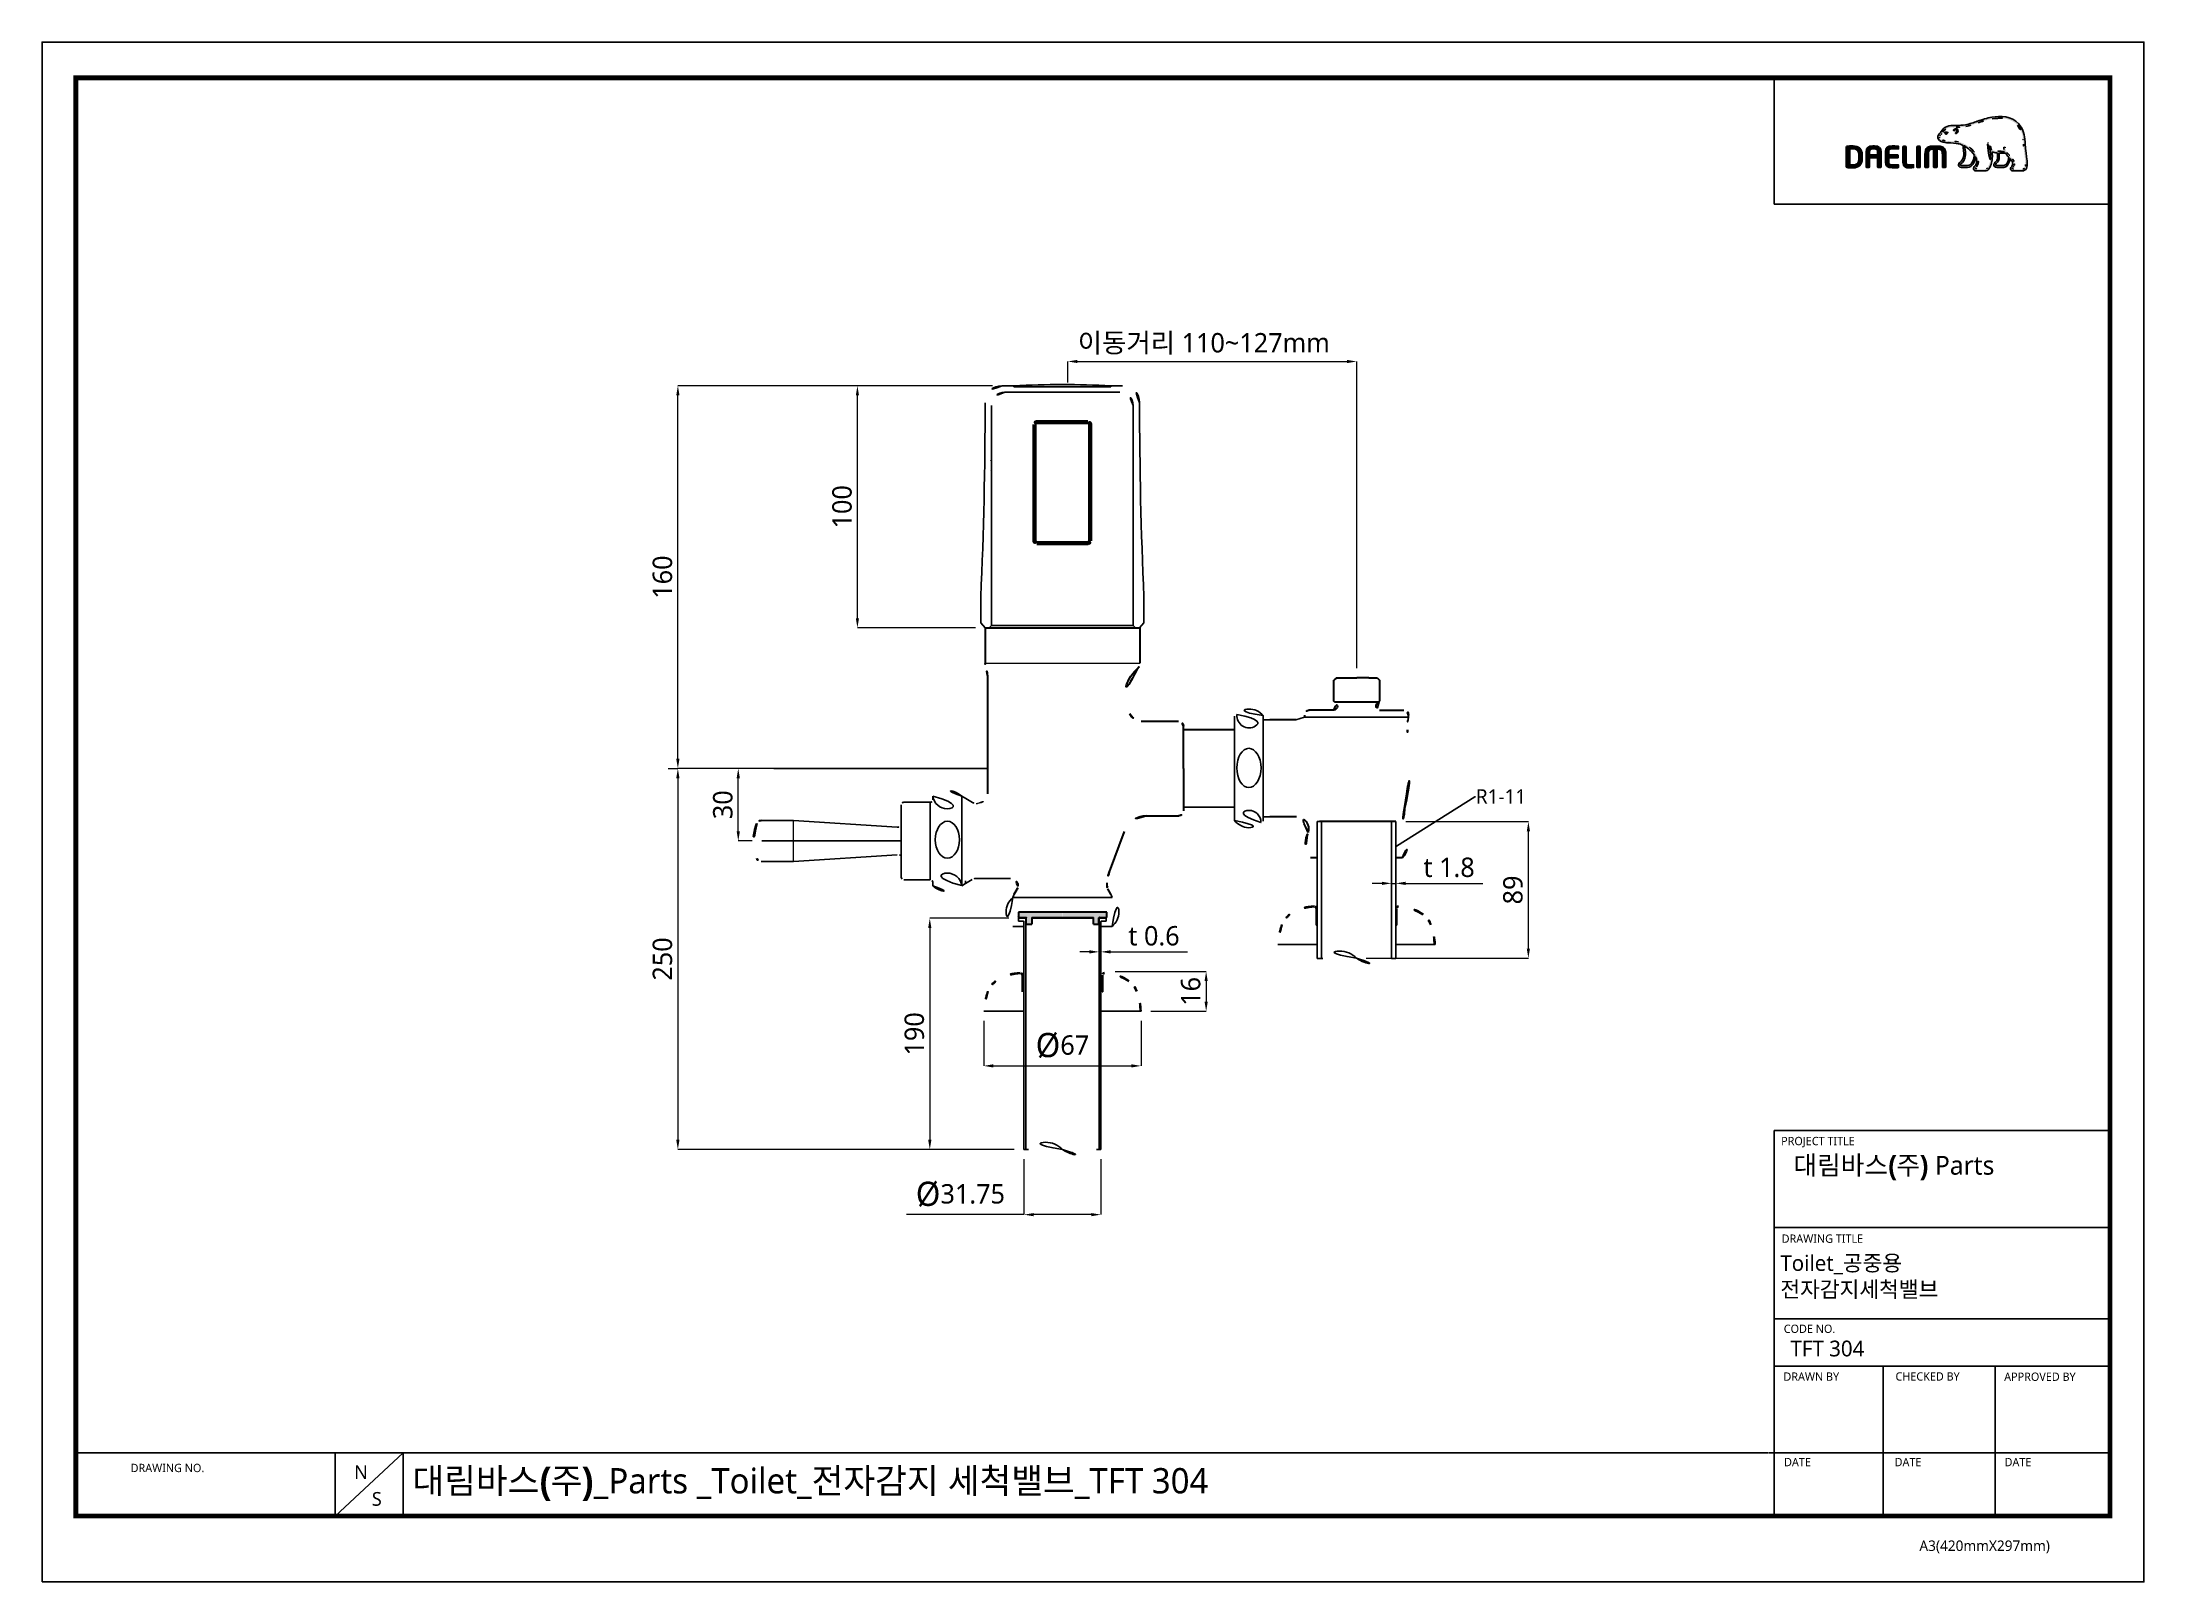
# Model space of a CAD drawing. Extents: x 16296660632 to 16296679194, y -37409619871 to -37409617011.
# Drawn here: x 16296678326 to 16296679194, y -37409617647 to -37409617011 of the extents above; entities outside this region: 1.
import ezdxf
from ezdxf import colors
from ezdxf.entities.mleader import LeaderData, LeaderLine
from ezdxf.math import Vec2, Vec3

# ---------------------------------------------------------------- set-up
doc = ezdxf.new("R2010")
doc.units = 0
doc.header["$LTSCALE"] = 10
doc.header["$MEASUREMENT"] = 0
doc.header["$PDMODE"] = 3
doc.header["$PDSIZE"] = -10
doc.layers.get('0').update_dxf_attribs({"linetype": 'CONTINUOUS'})
doc.layers.get('DEFPOINTS').update_dxf_attribs({"linetype": 'CONTINUOUS'})
for name, color, linetype in [('7보라', 6, 'CONTINUOUS'), ('D', 2, 'CONTINUOUS'), ('DIM & TEXT', 4, 'CONTINUOUS'), ('DWG', 7, 'CONTINUOUS'), ('레이어 1', 7, 'CONTINUOUS')]:
    doc.layers.add(name, color=color, linetype=linetype)
doc.layers.add('THIN LINE', color=3, linetype='CONTINUOUS', lineweight=9)
doc.styles.add('Daelim Dimension', font='')
doc.styles.get('Daelim Dimension').set_extended_font_data('NanumGothic')
doc.dimstyles.new('DEFAULT', dxfattribs={"dimscale": 2, "dimtxt": 2, "dimasz": 2, "dimexe": 0, "dimexo": 2, "dimgap": 1, "dimtad": 1, "dimdec": 1, "dimzin": 9, "dimdsep": 46, "dimtxsty": 'Daelim Dimension', "dimcen": 0.5, "dimclrd": 252, "dimclre": 252, "dimclrt": 3, "dimadec": 1, "dimazin": 0, "dimtfac": 1, "dimtdec": 1, "dimtix": 1, "dimtmove": 0, "dimatfit": 3, "dimfxl": 1, "dimtolj": 1, "dimtzin": 1, "dimlwd": 9, "dimlwe": 9, "dimarcsym": 0})

msp = doc.modelspace()

# ---------------------------------------------------------------- texts
at = {"color": 5, "ltscale": 40, "style": 'Daelim Dimension'}
for s, height, p in [('PROJECT TITLE', 3.42534836, (16296679044.593281, -37409617466.417183)), ('DRAWING TITLE', 3.42534836, (16296679044.812889, -37409617506.731697)), ('CODE NO.', 3.4253484, (16296679045.671881, -37409617543.961014)), ('DRAWN BY', 3.4253484, (16296679045.53755, -37409617563.705528)), ('CHECKED BY', 3.4253484, (16296679091.81778, -37409617563.644783)), ('APPROVED BY', 3.42534836, (16296679136.702299, -37409617563.755417)), ('DRAWING NO.', 3.42534836, (16296678363.01104, -37409617601.436653)), ('DATE', 3.4253484, (16296679045.80509, -37409617599.009529)), ('DATE', 3.4253484, (16296679091.453541, -37409617599.009529)), ('DATE', 3.4253484, (16296679136.85981, -37409617599.009529)), ('A3(420mmX297mm)', 4.32316177, (16296679101.69392, -37409617634.000908))]:
    msp.add_text(s, height=height, dxfattribs=at).set_placement(p)
at = {"attachment_point": 1, "style": 'Daelim Dimension'}
for s, insert, char_height, width in [('{\\fPretendard Variable SemiBold|b0|i0|c129|p2;\\C7;대림바스(주)\\fNanumGothic|b0|i0|c129|p50; }Parts', (16296679049.678141, -37409617470.820808), 7.78763009, 125.16483731), (' Toilet_공중용\\P 전자감지세척밸브', (16296679042.059191, -37409617511.85289), 6.501222, 141.81313311), ('TFT 304', (16296679048.414761, -37409617547.1418), 6.501222, 109.40891845), ('N', (16296678455.34717, -37409617598.622231), 5.675567, 7.92086926), ('S', (16296678462.64546, -37409617609.66188), 5.675567, 7.92086926)]:
    msp.add_mtext(s, dxfattribs=dict(at, insert=insert, char_height=char_height, width=width))
at = {"color": 2, "insert": (16296678479.380739, -37409617599.785629), "char_height": 10.4483925, "width": 618.03770577, "attachment_point": 1, "style": 'Daelim Dimension'}
msp.add_mtext('{\\fPretendard Variable SemiBold|b0|i0|c129|p2;대림바스(주)}_Parts _Toilet_{\\fGulim|b0|i0|c129|p50;전자감지 세척밸브}_TFT 304', dxfattribs=at)

# ---------------------------------------------------------------- blocks, each defined once
blk = doc.blocks.new('*D0')
at = {"color": 5, "lineweight": 9, "ltscale": 0.5, "transparency": 16777216}
for p, q in [((16296678731.926479, -37409617472.202583), (16296678731.926479, -37409617495.110069)), ((16296678763.676479, -37409617472.202583), (16296678763.676479, -37409617495.110069)), ((16296678731.926479, -37409617495.110069), (16296678683.394291, -37409617495.110069)), ((16296678759.676479, -37409617495.110069), (16296678735.926479, -37409617495.110069))]:
    blk.add_line(p, q, dxfattribs=at)
at = {"color": 5, "ltscale": 0.5, "transparency": 16777216}
for points in [[(16296678735.926479, -37409617494.443413), (16296678735.926479, -37409617495.776733), (16296678731.926479, -37409617495.110069)], [(16296678759.676479, -37409617494.443413), (16296678759.676479, -37409617495.776733), (16296678763.676479, -37409617495.110069)]]:
    blk.add_solid(points, dxfattribs=at)
at = {"layer": 'DEFPOINTS', "color": 0, "ltscale": 0.5, "transparency": 16777216}
for p in [(16296678731.926479, -37409617468.202583), (16296678763.676479, -37409617468.202583), (16296678763.676479, -37409617495.110069)]:
    blk.add_point(p, dxfattribs=at)
at = {"color": 7, "ltscale": 0.5, "transparency": 16777216, "insert": (16296678705.660391, -37409617486.722366), "char_height": 8, "attachment_point": 5, "style": 'Daelim Dimension'}
blk.add_mtext('\\A1;{\\H1.25x;\\C256;Ø}31.75', dxfattribs=at)
blk = doc.blocks.new('*D1')
at = {"color": 5, "lineweight": 9, "ltscale": 0.5, "transparency": 16777216}
for p, q in [((16296678725.70148, -37409617372.68738), (16296678693.02243, -37409617372.68738)), ((16296678693.02243, -37409617376.68738), (16296678693.02243, -37409617464.20258)), ((16296678727.92648, -37409617468.20258), (16296678693.02243, -37409617468.20258))]:
    blk.add_line(p, q, dxfattribs=at)
at = {"color": 5, "ltscale": 0.5, "transparency": 16777216}
for points in [[(16296678692.35576, -37409617376.68738), (16296678693.6891, -37409617376.68738), (16296678693.02243, -37409617372.68738)], [(16296678692.35576, -37409617464.20258), (16296678693.6891, -37409617464.20258), (16296678693.02243, -37409617468.20258)]]:
    blk.add_solid(points, dxfattribs=at)
at = {"layer": 'DEFPOINTS', "color": 0, "ltscale": 0.5, "transparency": 16777216}
for p in [(16296678729.70148, -37409617372.68738), (16296678693.02243, -37409617468.20258), (16296678731.92648, -37409617468.20258)]:
    blk.add_point(p, dxfattribs=at)
at = {"color": 7, "ltscale": 0.5, "transparency": 16777216, "insert": (16296678686.66764, -37409617420.44498), "char_height": 8, "attachment_point": 5, "rotation": 90, "style": 'Daelim Dimension'}
blk.add_mtext('\\A1;190', dxfattribs=at)
blk = doc.blocks.new('*D2')
at = {"color": 5, "lineweight": 9, "ltscale": 0.5, "transparency": 16777216}
for p, q in [((16296678712.79266, -37409617310.844749), (16296678613.93437, -37409617310.844749)), ((16296678613.93437, -37409617336.777733), (16296678613.93437, -37409617314.844749)), ((16296678619.68782, -37409617340.777733), (16296678613.93437, -37409617340.777733))]:
    blk.add_line(p, q, dxfattribs=at)
at = {"color": 5, "ltscale": 0.5, "transparency": 16777216}
for points in [[(16296678613.26771, -37409617314.844749), (16296678614.60104, -37409617314.844749), (16296678613.93437, -37409617310.844749)], [(16296678613.26771, -37409617336.777733), (16296678614.60104, -37409617336.777733), (16296678613.93437, -37409617340.777733)]]:
    blk.add_solid(points, dxfattribs=at)
at = {"layer": 'DEFPOINTS', "color": 0, "ltscale": 0.5, "transparency": 16777216}
for p in [(16296678613.93437, -37409617310.844749), (16296678716.79266, -37409617310.844749), (16296678623.68782, -37409617340.777733)]:
    blk.add_point(p, dxfattribs=at)
at = {"color": 7, "ltscale": 0.5, "transparency": 16777216, "insert": (16296678607.57386, -37409617325.811241), "char_height": 8, "attachment_point": 5, "rotation": 90, "style": 'Daelim Dimension'}
blk.add_mtext('\\A1;30', dxfattribs=at)
blk = doc.blocks.new('*D3')
at = {"color": 5, "lineweight": 9, "ltscale": 0.5, "transparency": 16777216}
for p, q in [((16296678718.86508, -37409617152.762177), (16296678589.000059, -37409617152.762177)), ((16296678589.000059, -37409617306.844749), (16296678589.000059, -37409617156.762177)), ((16296678651.277769, -37409617310.844749), (16296678589.000059, -37409617310.844749))]:
    blk.add_line(p, q, dxfattribs=at)
at = {"color": 5, "ltscale": 0.5, "transparency": 16777216}
for points in [[(16296678588.333389, -37409617156.762177), (16296678589.666719, -37409617156.762177), (16296678589.000059, -37409617152.762177)], [(16296678588.333389, -37409617306.844749), (16296678589.666719, -37409617306.844749), (16296678589.000059, -37409617310.844749)]]:
    blk.add_solid(points, dxfattribs=at)
at = {"layer": 'DEFPOINTS', "color": 0, "ltscale": 0.5, "transparency": 16777216}
for p in [(16296678589.000059, -37409617152.762177), (16296678722.86508, -37409617152.762177), (16296678655.277769, -37409617310.844749)]:
    blk.add_point(p, dxfattribs=at)
at = {"color": 7, "ltscale": 0.5, "transparency": 16777216, "insert": (16296678582.645269, -37409617231.803467), "char_height": 8, "attachment_point": 5, "rotation": 90, "style": 'Daelim Dimension'}
blk.add_mtext('\\A1;160', dxfattribs=at)
blk = doc.blocks.new('*D4')
at = {"color": 5, "lineweight": 9, "ltscale": 0.5, "transparency": 16777216}
for p, q in [((16296678714.86508, -37409617152.76218), (16296678663.13996, -37409617152.76218)), ((16296678663.13996, -37409617248.76387), (16296678663.13996, -37409617156.76218)), ((16296678711.86652, -37409617252.76387), (16296678663.13996, -37409617252.76387))]:
    blk.add_line(p, q, dxfattribs=at)
at = {"color": 5, "ltscale": 0.5, "transparency": 16777216}
for points in [[(16296678662.47329, -37409617156.76218), (16296678663.80663, -37409617156.76218), (16296678663.13996, -37409617152.76218)], [(16296678662.47329, -37409617248.76387), (16296678663.80663, -37409617248.76387), (16296678663.13996, -37409617252.76387)]]:
    blk.add_solid(points, dxfattribs=at)
at = {"layer": 'DEFPOINTS', "color": 0, "ltscale": 0.5, "transparency": 16777216}
for p in [(16296678663.13996, -37409617152.76218), (16296678718.86508, -37409617152.76218), (16296678715.86652, -37409617252.76387)]:
    blk.add_point(p, dxfattribs=at)
at = {"color": 7, "ltscale": 0.5, "transparency": 16777216, "insert": (16296678656.81379, -37409617202.76302), "char_height": 8, "attachment_point": 5, "rotation": 90, "style": 'Daelim Dimension'}
blk.add_mtext('\\A1;100', dxfattribs=at)
blk = doc.blocks.new('*D5')
at = {"color": 5, "lineweight": 9, "ltscale": 0.5, "transparency": 16777216}
for p, q in [((16296678585.000059, -37409617310.844749), (16296678589.000059, -37409617310.844749)), ((16296678589.000059, -37409617314.844749), (16296678589.000059, -37409617464.202583)), ((16296678696.081949, -37409617468.202583), (16296678589.000059, -37409617468.202583))]:
    blk.add_line(p, q, dxfattribs=at)
at = {"color": 5, "ltscale": 0.5, "transparency": 16777216}
for points in [[(16296678588.333389, -37409617314.844749), (16296678589.666719, -37409617314.844749), (16296678589.000059, -37409617310.844749)], [(16296678588.333389, -37409617464.202583), (16296678589.666719, -37409617464.202583), (16296678589.000059, -37409617468.202583)]]:
    blk.add_solid(points, dxfattribs=at)
at = {"layer": 'DEFPOINTS', "color": 0, "ltscale": 0.5, "transparency": 16777216}
for p in [(16296678589.000059, -37409617310.844749), (16296678589.000059, -37409617468.202583), (16296678700.081949, -37409617468.202583)]:
    blk.add_point(p, dxfattribs=at)
at = {"color": 7, "ltscale": 0.5, "transparency": 16777216, "insert": (16296678582.645269, -37409617389.523666), "char_height": 8, "attachment_point": 5, "rotation": 90, "style": 'Daelim Dimension'}
blk.add_mtext('\\A1;250', dxfattribs=at)
blk = doc.blocks.new('*D6')
at = {"color": 5, "lineweight": 9, "ltscale": 0.5, "transparency": 16777216}
for p, q in [((16296678750.017111, -37409617151.462173), (16296678750.017111, -37409617142.75103)), ((16296678754.017111, -37409617142.75103), (16296678865.33725, -37409617142.75103)), ((16296678869.33725, -37409617269.36747), (16296678869.33725, -37409617142.75103))]:
    blk.add_line(p, q, dxfattribs=at)
at = {"color": 5, "ltscale": 0.5, "transparency": 16777216}
for points in [[(16296678754.017111, -37409617142.084373), (16296678754.017111, -37409617143.417686), (16296678750.017111, -37409617142.75103)], [(16296678865.33725, -37409617142.084373), (16296678865.33725, -37409617143.417686), (16296678869.33725, -37409617142.75103)]]:
    blk.add_solid(points, dxfattribs=at)
at = {"layer": 'DEFPOINTS', "color": 0, "ltscale": 0.5, "transparency": 16777216}
for p in [(16296678869.33725, -37409617142.75103), (16296678750.017111, -37409617155.462173), (16296678869.33725, -37409617273.36747)]:
    blk.add_point(p, dxfattribs=at)
at = {"color": 7, "ltscale": 0.5, "transparency": 16777216, "insert": (16296678806.176649, -37409617135.43486), "char_height": 8, "attachment_point": 5, "style": 'Daelim Dimension'}
blk.add_mtext('\\A1;이동거리 110~127mm', dxfattribs=at)
blk = doc.blocks.new('*D7')
at = {"color": 5, "lineweight": 9, "ltscale": 0.5, "transparency": 16777216}
for p, q in [((16296678769.521601, -37409617394.664253), (16296678807.15049, -37409617394.664253)), ((16296678807.15049, -37409617398.664253), (16296678807.15049, -37409617407.129143)), ((16296678784.301479, -37409617411.129143), (16296678807.15049, -37409617411.129143))]:
    blk.add_line(p, q, dxfattribs=at)
at = {"color": 5, "ltscale": 0.5, "transparency": 16777216}
for points in [[(16296678806.48382, -37409617398.664253), (16296678807.81715, -37409617398.664253), (16296678807.15049, -37409617394.664253)], [(16296678806.48382, -37409617407.129143), (16296678807.81715, -37409617407.129143), (16296678807.15049, -37409617411.129143)]]:
    blk.add_solid(points, dxfattribs=at)
at = {"layer": 'DEFPOINTS', "color": 0, "ltscale": 0.5, "transparency": 16777216}
for p in [(16296678765.521601, -37409617394.664253), (16296678780.301479, -37409617411.129143), (16296678807.15049, -37409617411.129143)]:
    blk.add_point(p, dxfattribs=at)
at = {"color": 7, "ltscale": 0.5, "transparency": 16777216, "insert": (16296678800.7957, -37409617402.89669), "char_height": 8, "attachment_point": 5, "rotation": 90, "style": 'Daelim Dimension'}
blk.add_mtext('\\A1;16', dxfattribs=at)
blk = doc.blocks.new('*D8')
at = {"color": 5, "lineweight": 9, "ltscale": 0.5, "transparency": 16777216}
for p, q in [((16296678715.301479, -37409617415.129227), (16296678715.301479, -37409617433.67189)), ((16296678780.301479, -37409617415.129227), (16296678780.301479, -37409617433.67189)), ((16296678719.301479, -37409617433.67189), (16296678776.301479, -37409617433.67189))]:
    blk.add_line(p, q, dxfattribs=at)
at = {"color": 5, "ltscale": 0.5, "transparency": 16777216}
for points in [[(16296678719.301479, -37409617433.005234), (16296678719.301479, -37409617434.338547), (16296678715.301479, -37409617433.67189)], [(16296678776.301479, -37409617433.005234), (16296678776.301479, -37409617434.338547), (16296678780.301479, -37409617433.67189)]]:
    blk.add_solid(points, dxfattribs=at)
at = {"layer": 'DEFPOINTS', "color": 0, "ltscale": 0.5, "transparency": 16777216}
for p in [(16296678715.301479, -37409617411.129227), (16296678780.301479, -37409617411.129227), (16296678780.301479, -37409617433.67189)]:
    blk.add_point(p, dxfattribs=at)
at = {"color": 7, "ltscale": 0.5, "transparency": 16777216, "insert": (16296678747.801479, -37409617425.284187), "char_height": 8, "attachment_point": 5, "style": 'Daelim Dimension'}
blk.add_mtext('\\A1;{\\H1.25x;\\C256;Ø}67', dxfattribs=at)
blk = doc.blocks.new('*D9')
at = {"color": 5, "lineweight": 9, "ltscale": 0.5, "transparency": 16777216}
for p, q in [((16296678758.97648, -37409617386.568748), (16296678754.97648, -37409617386.568748)), ((16296678762.97648, -37409617388.243446), (16296678762.97648, -37409617386.568748)), ((16296678762.97648, -37409617386.568748), (16296678763.676479, -37409617386.568748)), ((16296678763.676479, -37409617388.243446), (16296678763.676479, -37409617386.568748)), ((16296678767.676479, -37409617386.568748), (16296678799.46781, -37409617386.568748))]:
    blk.add_line(p, q, dxfattribs=at)
at = {"color": 5, "ltscale": 0.5, "transparency": 16777216}
for points in [[(16296678758.97648, -37409617385.902077), (16296678758.97648, -37409617387.235413), (16296678762.97648, -37409617386.568748)], [(16296678767.676479, -37409617385.902077), (16296678767.676479, -37409617387.235413), (16296678763.676479, -37409617386.568748)]]:
    blk.add_solid(points, dxfattribs=at)
at = {"layer": 'DEFPOINTS', "color": 0, "ltscale": 0.5, "transparency": 16777216}
for p in [(16296678762.97648, -37409617384.243446), (16296678763.676479, -37409617384.243446), (16296678763.676479, -37409617386.568748)]:
    blk.add_point(p, dxfattribs=at)
at = {"color": 7, "ltscale": 0.5, "transparency": 16777216, "insert": (16296678785.60515, -37409617380.00795), "char_height": 8, "attachment_point": 5, "style": 'Daelim Dimension'}
blk.add_mtext('\\A1;t 0.6', dxfattribs=at)
blk = doc.blocks.new('*D10')
at = {"color": 5, "lineweight": 9, "ltscale": 0.5, "transparency": 16777216}
for p, q in [((16296678889.54115, -37409617332.79371), (16296678940.21111, -37409617332.79371)), ((16296678940.21111, -37409617385.21896), (16296678940.21111, -37409617336.79371)), ((16296678873.21573, -37409617389.21896), (16296678940.21111, -37409617389.21896))]:
    blk.add_line(p, q, dxfattribs=at)
at = {"color": 5, "ltscale": 0.5, "transparency": 16777216}
for points in [[(16296678939.54445, -37409617336.79371), (16296678940.87778, -37409617336.79371), (16296678940.21111, -37409617332.79371)], [(16296678939.54445, -37409617385.21896), (16296678940.87778, -37409617385.21896), (16296678940.21111, -37409617389.21896)]]:
    blk.add_solid(points, dxfattribs=at)
at = {"layer": 'DEFPOINTS', "color": 0, "ltscale": 0.5, "transparency": 16777216}
for p in [(16296678885.54115, -37409617332.79371), (16296678940.21111, -37409617332.79371), (16296678869.21573, -37409617389.21896)]:
    blk.add_point(p, dxfattribs=at)
at = {"color": 7, "ltscale": 0.5, "transparency": 16777216, "insert": (16296678933.85633, -37409617361.00633), "char_height": 8, "attachment_point": 5, "rotation": 90, "style": 'Daelim Dimension'}
blk.add_mtext('\\A1;89', dxfattribs=at)
blk = doc.blocks.new('*D11')
at = {"color": 5, "lineweight": 9, "ltscale": 0.5, "transparency": 16777216}
for p, q in [((16296678879.74115, -37409617358.285019), (16296678875.74115, -37409617358.285019)), ((16296678883.74115, -37409617360.805412), (16296678883.74115, -37409617358.285019)), ((16296678883.74115, -37409617358.285019), (16296678885.541149, -37409617358.285019)), ((16296678885.541149, -37409617360.805412), (16296678885.541149, -37409617358.285019)), ((16296678889.541149, -37409617358.285019), (16296678921.36046, -37409617358.285019))]:
    blk.add_line(p, q, dxfattribs=at)
at = {"color": 5, "ltscale": 0.5, "transparency": 16777216}
for points in [[(16296678879.74115, -37409617357.618347), (16296678879.74115, -37409617358.951683), (16296678883.74115, -37409617358.285019)], [(16296678889.541149, -37409617357.618347), (16296678889.541149, -37409617358.951683), (16296678885.541149, -37409617358.285019)]]:
    blk.add_solid(points, dxfattribs=at)
at = {"layer": 'DEFPOINTS', "color": 0, "ltscale": 0.5, "transparency": 16777216}
for p in [(16296678883.74115, -37409617356.805412), (16296678885.541149, -37409617356.805412), (16296678885.541149, -37409617358.285019)]:
    blk.add_point(p, dxfattribs=at)
at = {"color": 7, "ltscale": 0.5, "transparency": 16777216, "insert": (16296678907.474911, -37409617351.72422), "char_height": 8, "attachment_point": 5, "style": 'Daelim Dimension'}
blk.add_mtext('\\A1;t 1.8', dxfattribs=at)

# ---------------------------------------------------------------- dimensions: what is measured, and where the dimension line sits
at = {"color": 5, "ltscale": 0.5}
for base, p1, p2, text, picture, middle in [((16296678869.33725, -37409617142.75103), (16296678750.017111, -37409617155.462173), (16296678869.33725, -37409617273.36747), '이동거리 110~127mm', '*D6', (16296678806.176649, -37409617142.75103)), ((16296678885.541149, -37409617358.285019), (16296678883.74115, -37409617356.805412), (16296678885.541149, -37409617356.805412), 't <>', '*D11', (16296678907.474911, -37409617358.285019)), ((16296678763.676479, -37409617386.568748), (16296678762.97648, -37409617384.243446), (16296678763.676479, -37409617384.243446), 't 0.6', '*D9', (16296678785.60515, -37409617386.568748)), ((16296678763.676479, -37409617495.110069), (16296678731.926479, -37409617468.202583), (16296678763.676479, -37409617468.202583), '{\\H1.25x;\\C256;Ø}31.75', '*D0', (16296678705.660391, -37409617495.110069))]:
    dim = msp.add_linear_dim(base=base, p1=p1, p2=p2, text=text, dimstyle='DEFAULT', override={"dimtxt": 4, "dimclrd": 5, "dimclre": 5, "dimclrt": 7}, dxfattribs=at)
    dim.commit()
    dim.dimension.update_dxf_attribs({"geometry": picture, "text_midpoint": middle, "dimtype": 160})
for base, p1, p2, text, picture, middle in [((16296678589.000059, -37409617152.762177), (16296678655.277769, -37409617310.844749), (16296678722.86508, -37409617152.762177), '160', '*D3', (16296678582.645269, -37409617231.803467)), ((16296678589.000059, -37409617468.202583), (16296678589.000059, -37409617310.844749), (16296678700.081949, -37409617468.202583), '250', '*D5', (16296678582.645269, -37409617389.523666)), ((16296678693.02243, -37409617468.202583), (16296678729.701481, -37409617372.687378), (16296678731.926479, -37409617468.202583), '190', '*D1', (16296678686.667641, -37409617420.444977)), ((16296678807.15049, -37409617411.129143), (16296678765.521601, -37409617394.664253), (16296678780.301479, -37409617411.129143), '16', '*D7', (16296678800.7957, -37409617402.89669))]:
    dim = msp.add_linear_dim(base=base, p1=p1, p2=p2, angle=90, text=text, dimstyle='DEFAULT', override={"dimtxt": 4, "dimclrd": 5, "dimclre": 5, "dimclrt": 7}, dxfattribs=at)
    dim.commit()
    dim.dimension.update_dxf_attribs({"geometry": picture, "text_midpoint": middle})
dim = msp.add_linear_dim(base=(16296678663.139959, -37409617152.762177), p1=(16296678715.86652, -37409617252.76387), p2=(16296678718.86508, -37409617152.762177), angle=90, dimstyle='DEFAULT', override={"dimtxt": 4, "dimclrd": 5, "dimclre": 5, "dimclrt": 7}, dxfattribs=at)
dim.commit()
dim.dimension.update_dxf_attribs({"geometry": '*D4', "text_midpoint": (16296678656.813789, -37409617202.763023)})
for base, p1, p2, text, picture, middle in [((16296678613.93437, -37409617310.844749), (16296678623.68782, -37409617340.777733), (16296678716.79266, -37409617310.844749), '30', '*D2', (16296678613.93438, -37409617325.811241)), ((16296678940.211109, -37409617332.793709), (16296678869.215731, -37409617389.218964), (16296678885.541149, -37409617332.793709), '89', '*D10', (16296678940.211121, -37409617361.006332))]:
    dim = msp.add_linear_dim(base=base, p1=p1, p2=p2, angle=90, text=text, dimstyle='DEFAULT', override={"dimtxt": 4, "dimclrd": 5, "dimclre": 5, "dimclrt": 7}, dxfattribs=at)
    dim.commit()
    dim.dimension.update_dxf_attribs({"geometry": picture, "text_midpoint": middle, "dimtype": 160})
dim = msp.add_linear_dim(base=(16296678780.301479, -37409617433.67189), p1=(16296678715.301479, -37409617411.129227), p2=(16296678780.301479, -37409617411.129227), text='{\\H1.25x;\\C256;Ø}67', dimstyle='DEFAULT', override={"dimtxt": 4, "dimclrd": 5, "dimclre": 5, "dimclrt": 7}, dxfattribs=at)
dim.commit()
dim.dimension.update_dxf_attribs({"geometry": '*D8', "text_midpoint": (16296678747.801479, -37409617425.284187)})

# ---------------------------------------------------------------- hatches: boundary and pattern name
at = {"lineweight": -3}
h = msp.add_hatch(color=4, dxfattribs=at)
h.set_gradient(color1=(13, 242, 242), one_color=1, tint=1)
h.paths.add_polyline_path([(16296678767.765091, -37409617153.262177), (16296678767.765091, -37409617152.762177, 0.0242913313), (16296678727.765091, -37409617152.762177), (16296678727.765091, -37409617153.262177)])
h = msp.add_hatch(color=5, dxfattribs=at)
h.set_gradient(color1=(0, 0, 255), one_color=1, tint=1, name='INVSPHERICAL')
h.paths.add_polyline_path([(16296678729.63838, -37409617370.121048), (16296678729.63838, -37409617372.121048, 0.4142135624), (16296678729.838381, -37409617372.321037), (16296678732.688379, -37409617372.321037, -0.4142135624), (16296678732.88838, -37409617372.521049), (16296678732.88838, -37409617374.921043, 0.4142135624), (16296678733.088381, -37409617375.121048), (16296678735.13838, -37409617375.121048), (16296678735.13838, -37409617372.321037), (16296678747.801479, -37409617372.321037), (16296678747.801479, -37409617370.121048)])
h.paths.add_polyline_path([(16296678747.88838, -37409617370.121048), (16296678747.88838, -37409617372.321037), (16296678760.63838, -37409617372.321037), (16296678760.63838, -37409617375.121048), (16296678762.688379, -37409617375.121048, 0.4142135624), (16296678762.88838, -37409617374.921043), (16296678762.88838, -37409617372.521049, -0.4142135624), (16296678763.088381, -37409617372.321037), (16296678765.938379, -37409617372.321037, 0.4142135624), (16296678766.13838, -37409617372.121048), (16296678766.13838, -37409617370.121048)])
at = {"ltscale": 0.5}
h = msp.add_hatch(color=5, dxfattribs=at)
h.set_gradient(color1=(0, 0, 255), one_color=1, tint=1)
edge = h.paths.add_edge_path(flags=16)
edge.add_spline(control_points=[(16296660653.825001, -37409619854.891739), (16296660653.825001, -37409619862.145737), (16296660650.51771, -37409619865.679031), (16296660643.69503, -37409619865.679031), (16296660643.69503, -37409619865.679031), (16296660639.022791, -37409619865.590843), (16296660637.81632, -37409619865.563271), (16296660637.81632, -37409619865.563271), (16296660637.81632, -37409619837.724129), (16296660637.81632, -37409619837.724129), (16296660640.23064, -37409619837.478844), (16296660643.66058, -37409619837.438873), (16296660643.70261, -37409619837.438873), (16296660650.705811, -37409619837.438873), (16296660653.825001, -37409619840.775108), (16296660653.825001, -37409619848.194473), (16296660653.825001, -37409619848.194473), (16296660653.825001, -37409619854.891739), (16296660653.825001, -37409619854.891739)], knot_values=[0, 0, 0, 0, 1, 1, 1, 2, 2, 2, 3, 3, 3, 4, 4, 4, 5, 5, 5, 6, 6, 6, 6], degree=3, periodic=0)
edge = h.paths.add_edge_path()
edge.add_spline(control_points=[(16296660643.69503, -37409619832.221619), (16296660639.904051, -37409619832.221619), (16296660634.994089, -37409619832.448303), (16296660633.39006, -37409619832.69635), (16296660632.37995, -37409619832.870667), (16296660631.737789, -37409619833.622391), (16296660631.737789, -37409619834.616653), (16296660631.737789, -37409619834.616653), (16296660631.737789, -37409619868.454399), (16296660631.737789, -37409619868.454399), (16296660631.737789, -37409619869.523758), (16296660632.38271, -37409619870.233437), (16296660633.440359, -37409619870.430496), (16296660634.95689, -37409619870.662018), (16296660639.85375, -37409619870.896294), (16296660643.69503, -37409619870.896294), (16296660654.267349, -37409619870.896294), (16296660659.84634, -37409619865.351059), (16296660659.84634, -37409619854.891739), (16296660659.84634, -37409619854.891739), (16296660659.84634, -37409619848.194473), (16296660659.84634, -37409619848.194473), (16296660659.84634, -37409619837.750313), (16296660654.267349, -37409619832.221619), (16296660643.69503, -37409619832.221619)], knot_values=[0, 0, 0, 0, 1, 1, 1, 2, 2, 2, 3, 3, 3, 4, 4, 4, 5, 5, 5, 6, 6, 6, 7, 7, 7, 8, 8, 8, 8], degree=3, periodic=0)
at = {"layer": '레이어 1'}
h = msp.add_hatch(color=5, dxfattribs=at)
h.dxf.hatch_style = 1
edge = h.paths.add_edge_path(flags=16)
edge.add_spline(control_points=[(16296679145.037121, -37409617062.914436), (16296679144.673479, -37409617063.316978), (16296679144.21649, -37409617063.32061), (16296679144.19672, -37409617063.32061), (16296679144.19672, -37409617063.32061), (16296679140.536011, -37409617063.32061), (16296679140.536011, -37409617063.32061), (16296679140.40152, -37409617063.32061), (16296679140.29874, -37409617063.286873), (16296679140.232189, -37409617063.221184), (16296679140.17664, -37409617063.166763), (16296679140.14966, -37409617063.083977), (16296679140.14966, -37409617062.98143), (16296679140.14966, -37409617062.775002), (16296679140.30035, -37409617062.58519), (16296679140.460449, -37409617062.383713), (16296679140.608879, -37409617062.193001), (16296679140.74988, -37409617062.012207), (16296679140.828819, -37409617061.790001), (16296679141.02919, -37409617061.250748), (16296679141.008711, -37409617060.675461), (16296679140.769449, -37409617060.168571), (16296679140.3372, -37409617059.25148), (16296679139.69586, -37409617058.530937), (16296679139.074261, -37409617057.834702), (16296679139.074261, -37409617057.834702), (16296679138.86376, -37409617057.603523), (16296679138.86376, -37409617057.601257), (16296679138.05574, -37409617056.700851), (16296679137.22072, -37409617055.769341), (16296679137.15485, -37409617054.506393), (16296679137.13978, -37409617054.25631), (16296679137.024191, -37409617054.105186), (16296679136.8634, -37409617054.111938), (16296679136.8634, -37409617054.111938), (16296679136.62657, -37409617054.225723), (16296679136.62142, -37409617054.225723), (16296679136.55732, -37409617054.296349), (16296679136.521561, -37409617054.401573), (16296679136.521561, -37409617054.522583), (16296679136.521561, -37409617054.522583), (16296679136.52359, -37409617054.565277), (16296679136.52359, -37409617054.565773), (16296679136.555969, -37409617055.022278), (16296679136.66482, -37409617055.470253), (16296679136.856199, -37409617055.935303), (16296679136.856199, -37409617055.935303), (16296679136.87488, -37409617055.982101), (16296679136.87488, -37409617055.982101), (16296679136.87488, -37409617055.982101), (16296679136.825371, -37409617055.983871), (16296679136.825371, -37409617055.983871), (16296679134.475309, -37409617056.077003), (16296679132.17136, -37409617055.63353), (16296679131.49378, -37409617055.470253), (16296679131.07593, -37409617053.788986), (16296679130.398149, -37409617052.674461), (16296679130.3689, -37409617052.627243), (16296679130.31628, -37409617052.539978), (16296679130.23217, -37409617052.472954), (16296679130.151211, -37409617052.449547), (16296679130.151211, -37409617052.449547), (16296679129.953291, -37409617052.479263), (16296679129.929029, -37409617052.482399), (16296679129.91238, -37409617052.507133), (16296679129.87775, -37409617052.553909), (16296679129.801279, -37409617052.656479), (16296679129.801279, -37409617052.656479), (16296679129.791861, -37409617052.738777), (16296679129.791861, -37409617052.738777), (16296679129.791861, -37409617052.738777), (16296679129.854349, -37409617052.960037), (16296679129.854349, -37409617052.960037), (16296679129.90563, -37409617053.048683), (16296679131.11236, -37409617055.162613), (16296679131.11236, -37409617057.962463), (16296679131.11236, -37409617059.68956), (16296679130.658541, -37409617061.319077), (16296679129.76351, -37409617062.805153), (16296679129.549629, -37409617063.161797), (16296679129.267851, -37409617063.32061), (16296679128.84868, -37409617063.32061), (16296679128.84868, -37409617063.32061), (16296679125.240129, -37409617063.32061), (16296679125.240129, -37409617063.32061), (16296679125.120501, -37409617063.32061), (16296679124.870871, -37409617063.236473), (16296679124.870871, -37409617062.975594), (16296679124.870871, -37409617062.831673), (16296679125.00423, -37409617062.595543), (16296679125.22644, -37409617062.346817), (16296679126.730221, -37409617060.672333), (16296679125.86264, -37409617058.056877), (16296679124.420441, -37409617056.333809), (16296679123.02747, -37409617054.67189), (16296679120.754101, -37409617052.580437), (16296679117.83507, -37409617052.060951), (16296679116.8006, -37409617051.880173), (16296679115.1007, -37409617051.779419), (16296679113.727739, -37409617051.697983), (16296679113.727739, -37409617051.697983), (16296679112.33997, -37409617051.615677), (16296679112.33997, -37409617051.615677), (16296679111.62776, -37409617051.561256), (16296679110.45071, -37409617051.123192), (16296679110.092461, -37409617050.444901), (16296679109.941111, -37409617050.163811), (16296679109.95821, -37409617049.878662), (16296679110.147989, -37409617049.550774), (16296679110.26742, -37409617049.352898), (16296679110.43136, -37409617049.182869), (16296679110.63759, -37409617048.975967), (16296679110.86561, -37409617048.745239), (16296679111.10018, -37409617048.506416), (16296679111.282801, -37409617048.191566), (16296679111.282801, -37409617048.191566), (16296679111.33518, -37409617048.093079), (16296679111.33518, -37409617048.093079), (16296679112.03211, -37409617046.759949), (16296679113.46777, -37409617046.056038), (16296679115.603979, -37409617045.999382), (16296679115.603979, -37409617045.999382), (16296679116.80871, -37409617045.985901), (16296679116.80871, -37409617045.985901), (16296679118.131479, -37409617045.979141), (16296679119.632389, -37409617045.971497), (16296679120.865629, -37409617045.706123), (16296679122.59771, -37409617045.333717), (16296679124.335409, -37409617044.740013), (16296679125.868919, -37409617044.217392), (16296679125.868919, -37409617044.217392), (16296679125.91794, -37409617044.201202), (16296679125.91794, -37409617044.201202), (16296679127.81464, -37409617043.552628), (16296679129.7761, -37409617042.881989), (16296679131.781179, -37409617042.555458), (16296679134.990089, -37409617042.0243), (16296679139.39673, -37409617042.041832), (16296679142.16914, -37409617045.154251), (16296679143.450569, -37409617046.595299), (16296679144.239889, -37409617048.577026), (16296679144.51156, -37409617051.045853), (16296679144.51156, -37409617051.045853), (16296679144.50123, -37409617051.037727), (16296679144.49176, -37409617051.029213), (16296679144.51379, -37409617051.078194), (16296679144.5345, -37409617051.35527), (16296679144.648729, -37409617052.925888), (16296679144.68157, -37409617053.681053), (16296679144.716221, -37409617054.461853), (16296679144.913651, -37409617055.910583), (16296679144.913651, -37409617055.910583), (16296679145.473169, -37409617060.755524), (16296679145.473169, -37409617060.755524), (16296679145.473169, -37409617060.755524), (16296679145.50646, -37409617061.344276), (16296679145.50646, -37409617061.344276), (16296679145.50646, -37409617062.039627), (16296679145.349039, -37409617062.568123), (16296679145.037121, -37409617062.914436)], knot_values=[0, 0, 0, 0, 1, 1, 1, 2, 2, 2, 3, 3, 3, 4, 4, 4, 5, 5, 5, 6, 6, 6, 7, 7, 7, 8, 8, 8, 9, 9, 9, 10, 10, 10, 11, 11, 11, 12, 12, 12, 13, 13, 13, 14, 14, 14, 15, 15, 15, 16, 16, 16, 17, 17, 17, 18, 18, 18, 19, 19, 19, 20, 20, 20, 21, 21, 21, 22, 22, 22, 23, 23, 23, 24, 24, 24, 25, 25, 25, 26, 26, 26, 27, 27, 27, 28, 28, 28, 29, 29, 29, 30, 30, 30, 31, 31, 31, 32, 32, 32, 33, 33, 33, 34, 34, 34, 35, 35, 35, 36, 36, 36, 37, 37, 37, 38, 38, 38, 39, 39, 39, 40, 40, 40, 41, 41, 41, 42, 42, 42, 43, 43, 43, 44, 44, 44, 45, 45, 45, 46, 46, 46, 47, 47, 47, 48, 48, 48, 49, 49, 49, 50, 50, 50, 51, 51, 51, 52, 52, 52, 53, 53, 53, 53], degree=3, periodic=0)
edge = h.paths.add_edge_path(flags=16)
edge.add_spline(control_points=[(16296679136.57464, -37409617061.867348), (16296679136.57464, -37409617061.867348), (16296679133.588369, -37409617061.867348), (16296679133.588369, -37409617061.867348), (16296679133.367531, -37409617061.867348), (16296679133.19302, -37409617061.691048), (16296679133.19302, -37409617061.466148), (16296679133.19302, -37409617061.309189), (16296679133.329309, -37409617061.109497), (16296679133.458179, -37409617060.972313), (16296679134.065599, -37409617060.390747), (16296679134.686939, -37409617059.590172), (16296679134.686939, -37409617058.070374), (16296679134.686939, -37409617058.070374), (16296679134.648479, -37409617057.379982), (16296679134.648479, -37409617057.377296), (16296679134.648479, -37409617057.377296), (16296679134.538731, -37409617056.70575), (16296679134.538731, -37409617056.70575), (16296679134.538731, -37409617056.70575), (16296679134.53108, -37409617056.66346), (16296679134.53108, -37409617056.66346), (16296679134.53108, -37409617056.66346), (16296679134.575159, -37409617056.666641), (16296679134.575159, -37409617056.666641), (16296679135.132, -37409617056.70665), (16296679136.2155, -37409617056.76696), (16296679137.249969, -37409617056.717911), (16296679137.51263, -37409617057.13575), (16296679137.935881, -37409617057.673218), (16296679138.553869, -37409617058.389267), (16296679138.525511, -37409617058.745499), (16296679138.23048, -37409617061.867348), (16296679136.57464, -37409617061.867348)], knot_values=[0, 0, 0, 0, 1, 1, 1, 2, 2, 2, 3, 3, 3, 4, 4, 4, 5, 5, 5, 6, 6, 6, 7, 7, 7, 8, 8, 8, 9, 9, 9, 10, 10, 10, 11, 11, 11, 11], degree=3, periodic=0)
edge = h.paths.add_edge_path(flags=16)
edge.add_spline(control_points=[(16296679121.590219, -37409617061.867348), (16296679121.590219, -37409617061.867348), (16296679118.96896, -37409617061.867348), (16296679118.96896, -37409617061.867348), (16296679118.772409, -37409617061.867348), (16296679118.561001, -37409617061.705437), (16296679118.561001, -37409617061.466148), (16296679118.561001, -37409617061.320923), (16296679118.68288, -37409617061.140984), (16296679118.90509, -37409617060.962402), (16296679119.568489, -37409617060.433929), (16296679120.57374, -37409617059.634216), (16296679120.68259, -37409617057.426277), (16296679120.68259, -37409617057.426277), (16296679120.697639, -37409617056.824051), (16296679120.697639, -37409617056.824051), (16296679120.697639, -37409617055.884933), (16296679120.482441, -37409617054.751068), (16296679120.278259, -37409617053.737717), (16296679120.278259, -37409617053.737717), (16296679120.244949, -37409617053.634277), (16296679120.244949, -37409617053.634277), (16296679120.244949, -37409617053.634277), (16296679120.33087, -37409617053.701286), (16296679120.33087, -37409617053.701286), (16296679120.721701, -37409617053.941917), (16296679122.862631, -37409617055.392883), (16296679124.38199, -37409617057.536522), (16296679124.256029, -37409617058.551193), (16296679123.683929, -37409617061.867348), (16296679121.590219, -37409617061.867348)], knot_values=[0, 0, 0, 0, 1, 1, 1, 2, 2, 2, 3, 3, 3, 4, 4, 4, 5, 5, 5, 6, 6, 6, 7, 7, 7, 8, 8, 8, 9, 9, 9, 10, 10, 10, 10], degree=3, periodic=0)
edge = h.paths.add_edge_path()
edge.add_spline(control_points=[(16296679146.21306, -37409617060.682228), (16296679146.21213, -37409617060.675461), (16296679145.656231, -37409617055.80983), (16296679145.656231, -37409617055.80983), (16296679145.450439, -37409617054.355721), (16296679145.420759, -37409617053.580299), (16296679145.394011, -37409617052.893059), (16296679145.394011, -37409617052.893059), (16296679145.256399, -37409617050.972061), (16296679145.256399, -37409617050.970703), (16296679144.963591, -37409617048.341347), (16296679144.112631, -37409617046.217529), (16296679142.72596, -37409617044.664452), (16296679139.730471, -37409617041.298782), (16296679135.054411, -37409617041.263252), (16296679131.65773, -37409617041.823227), (16296679129.5746, -37409617042.167763), (16296679127.58345, -37409617042.847382), (16296679125.658409, -37409617043.505836), (16296679125.658409, -37409617043.505836), (16296679125.596359, -37409617043.527863), (16296679125.596359, -37409617043.527863), (16296679124.091431, -37409617044.041054), (16296679122.383619, -37409617044.625343), (16296679120.707781, -37409617044.982422), (16296679119.55636, -37409617045.228447), (16296679118.114389, -37409617045.239708), (16296679116.84062, -37409617045.24646), (16296679116.84062, -37409617045.24646), (16296679115.57992, -37409617045.261742), (16296679115.57992, -37409617045.261742), (16296679113.15744, -37409617045.321571), (16296679111.507429, -37409617046.160423), (16296679110.674021, -37409617047.753929), (16296679110.674021, -37409617047.753929), (16296679110.636459, -37409617047.822723), (16296679110.636459, -37409617047.822723), (16296679110.4986, -37409617048.064293), (16296679110.29418, -37409617048.269386), (16296679110.11113, -37409617048.452904), (16296679109.909401, -37409617048.656197), (16296679109.682051, -37409617048.884209), (16296679109.50843, -37409617049.179268), (16296679109.334129, -37409617049.474777), (16296679109.24622, -37409617049.77433), (16296679109.24622, -37409617050.068466), (16296679109.24622, -37409617050.315842), (16296679109.30827, -37409617050.558723), (16296679109.43288, -37409617050.790787), (16296679109.947861, -37409617051.763229), (16296679111.416821, -37409617052.288094), (16296679112.293409, -37409617052.350609), (16296679112.293409, -37409617052.350609), (16296679113.583811, -37409617052.431587), (16296679113.61462, -37409617052.434273), (16296679114.9048, -37409617052.507133), (16296679116.671721, -37409617052.609222), (16296679117.7033, -37409617052.791389), (16296679118.30645, -37409617052.897987), (16296679118.991899, -37409617053.114311), (16296679119.623369, -37409617053.411636), (16296679119.66835, -37409617053.575363), (16296679119.99622, -37409617055.033081), (16296679119.99622, -37409617056.824951), (16296679119.99622, -37409617056.824951), (16296679119.98229, -37409617057.393494), (16296679119.98229, -37409617057.393494), (16296679119.887171, -37409617059.282959), (16296679119.06341, -37409617059.943222), (16296679118.45981, -37409617060.426292), (16296679118.39863, -37409617060.474426), (16296679117.86071, -37409617060.921043), (16296679117.82202, -37409617061.458527), (16296679117.7946, -37409617061.762573), (16296679117.88162, -37409617062.039627), (16296679118.066271, -37409617062.238876), (16296679118.266399, -37409617062.454773), (16296679118.570681, -37409617062.564049), (16296679118.96896, -37409617062.564049), (16296679118.96896, -37409617062.564049), (16296679121.590219, -37409617062.564049), (16296679121.590219, -37409617062.564049), (16296679123.552151, -37409617062.564049), (16296679124.522751, -37409617060.451492), (16296679124.81801, -37409617058.472473), (16296679124.81801, -37409617058.472473), (16296679124.8241, -37409617058.194069), (16296679124.8241, -37409617058.194069), (16296679124.8241, -37409617058.194069), (16296679124.905081, -37409617058.333504), (16296679124.905081, -37409617058.333504), (16296679125.156691, -37409617058.893448), (16296679125.308069, -37409617059.562721), (16296679125.308069, -37409617060.066887), (16296679125.308069, -37409617060.774422), (16296679125.08901, -37409617061.392403), (16296679124.67297, -37409617061.852951), (16296679124.567949, -37409617061.956871), (16296679124.043289, -37409617062.500641), (16296679124.043289, -37409617063.043518), (16296679124.043289, -37409617063.043518), (16296679124.048019, -37409617063.133041), (16296679124.048019, -37409617063.133041), (16296679124.12245, -37409617063.774406), (16296679124.641479, -37409617064.060913), (16296679125.12364, -37409617064.060913), (16296679125.12364, -37409617064.060913), (16296679128.84868, -37409617064.060913), (16296679128.84868, -37409617064.060913), (16296679129.52108, -37409617064.060913), (16296679130.056959, -37409617063.758186), (16296679130.40126, -37409617063.186996), (16296679131.349199, -37409617061.613243), (16296679131.82954, -37409617059.904091), (16296679131.82954, -37409617058.108597), (16296679131.82954, -37409617057.548187), (16296679131.77669, -37409617056.949997), (16296679131.673241, -37409617056.329308), (16296679131.673241, -37409617056.329308), (16296679131.664249, -37409617056.279823), (16296679131.664249, -37409617056.279823), (16296679131.664249, -37409617056.279823), (16296679131.713711, -37409617056.290176), (16296679131.713711, -37409617056.290176), (16296679132.1619, -37409617056.376968), (16296679132.8829, -37409617056.502007), (16296679133.77388, -37409617056.598259), (16296679133.77388, -37409617056.598259), (16296679133.79978, -37409617056.601433), (16296679133.79978, -37409617056.601433), (16296679133.79978, -37409617056.601433), (16296679133.91964, -37409617057.284203), (16296679133.91964, -37409617057.284203), (16296679133.91964, -37409617057.284203), (16296679133.94593, -37409617057.446083), (16296679133.94593, -37409617057.448776), (16296679133.94593, -37409617057.448776), (16296679133.98148, -37409617058.052849), (16296679133.98148, -37409617058.052849), (16296679133.98148, -37409617059.502457), (16296679133.32299, -37409617060.133041), (16296679132.96903, -37409617060.47126), (16296679132.964069, -37409617060.475769), (16296679132.47024, -37409617060.977692), (16296679132.41671, -37409617061.422981), (16296679132.41671, -37409617061.422981), (16296679132.39963, -37409617061.559738), (16296679132.39963, -37409617061.559738), (16296679132.39963, -37409617061.699608), (16296679132.435591, -37409617061.973961), (16296679132.680269, -37409617062.226753), (16296679132.89572, -37409617062.451187), (16296679133.229231, -37409617062.564049), (16296679133.672701, -37409617062.564049), (16296679133.672701, -37409617062.564049), (16296679136.57464, -37409617062.564049), (16296679136.57464, -37409617062.564049), (16296679138.33707, -37409617062.564049), (16296679138.86758, -37409617060.323311), (16296679139.08145, -37409617059.067513), (16296679139.08145, -37409617059.067513), (16296679139.09136, -37409617058.937988), (16296679139.09136, -37409617058.937988), (16296679139.09136, -37409617058.937988), (16296679139.161051, -37409617059.03289), (16296679139.161051, -37409617059.03289), (16296679139.56744, -37409617059.551933), (16296679139.92388, -37409617060.12899), (16296679140.095449, -37409617060.487923), (16296679140.185631, -37409617060.674553), (16296679140.234209, -37409617060.88192), (16296679140.234209, -37409617061.089706), (16296679140.234209, -37409617061.089706), (16296679140.168539, -37409617061.509781), (16296679140.168539, -37409617061.509781), (16296679140.100639, -37409617061.737823), (16296679139.945009, -37409617061.947868), (16296679139.79277, -37409617062.151176), (16296679139.569429, -37409617062.441277), (16296679139.339149, -37409617062.742157), (16296679139.339149, -37409617063.107391), (16296679139.339149, -37409617063.107391), (16296679139.360769, -37409617063.308434), (16296679139.360769, -37409617063.308434), (16296679139.46689, -37409617063.793297), (16296679139.859779, -37409617064.060913), (16296679140.466299, -37409617064.060913), (16296679140.466299, -37409617064.060913), (16296679144.19492, -37409617064.060913), (16296679144.19492, -37409617064.060913), (16296679144.27676, -37409617064.060913), (16296679145.005409, -37409617064.042923), (16296679145.57616, -37409617063.425377), (16296679146.031771, -37409617062.931992), (16296679146.253071, -37409617062.2537), (16296679146.253071, -37409617061.353256), (16296679146.253071, -37409617061.353256), (16296679146.21349, -37409617060.685364), (16296679146.21306, -37409617060.682228)], knot_values=[0, 0, 0, 0, 1, 1, 1, 2, 2, 2, 3, 3, 3, 4, 4, 4, 5, 5, 5, 6, 6, 6, 7, 7, 7, 8, 8, 8, 9, 9, 9, 10, 10, 10, 11, 11, 11, 12, 12, 12, 13, 13, 13, 14, 14, 14, 15, 15, 15, 16, 16, 16, 17, 17, 17, 18, 18, 18, 19, 19, 19, 20, 20, 20, 21, 21, 21, 22, 22, 22, 23, 23, 23, 24, 24, 24, 25, 25, 25, 26, 26, 26, 27, 27, 27, 28, 28, 28, 29, 29, 29, 30, 30, 30, 31, 31, 31, 32, 32, 32, 33, 33, 33, 34, 34, 34, 35, 35, 35, 36, 36, 36, 37, 37, 37, 38, 38, 38, 39, 39, 39, 40, 40, 40, 41, 41, 41, 42, 42, 42, 43, 43, 43, 44, 44, 44, 45, 45, 45, 46, 46, 46, 47, 47, 47, 48, 48, 48, 49, 49, 49, 50, 50, 50, 51, 51, 51, 52, 52, 52, 53, 53, 53, 54, 54, 54, 55, 55, 55, 56, 56, 56, 57, 57, 57, 58, 58, 58, 59, 59, 59, 60, 60, 60, 61, 61, 61, 62, 62, 62, 63, 63, 63, 64, 64, 64, 65, 65, 65, 66, 66, 66, 66], degree=3, periodic=0)
edge = h.paths.add_edge_path(flags=0)
edge.add_spline(control_points=[(16296679112.22999, -37409617048.098907), (16296679112.22999, -37409617048.098907), (16296679112.772421, -37409617047.85379), (16296679113.444401, -37409617048.112862), (16296679113.444401, -37409617048.112862), (16296679113.527599, -37409617048.148376), (16296679113.41921, -37409617048.301773), (16296679113.091999, -37409617048.741638), (16296679112.769501, -37409617048.836563), (16296679112.769501, -37409617048.836563), (16296679112.769501, -37409617048.836563), (16296679112.53586, -37409617048.918854), (16296679112.40453, -37409617048.759644), (16296679112.139151, -37409617048.44841), (16296679112.131069, -37409617048.267143), (16296679112.131069, -37409617048.267143), (16296679112.131069, -37409617048.267143), (16296679112.103621, -37409617048.13266), (16296679112.22999, -37409617048.098907)], knot_values=[0, 0, 0, 0, 1, 1, 1, 2, 2, 2, 3, 3, 3, 4, 4, 4, 5, 5, 5, 6, 6, 6, 6], degree=3, periodic=0)
edge = h.paths.add_edge_path(flags=0)
edge.add_spline(control_points=[(16296679115.80953, -37409617047.101318), (16296679115.728331, -37409617047.189919), (16296679115.72204, -37409617047.337463), (16296679115.80953, -37409617047.41526), (16296679115.89319, -37409617047.490829), (16296679116.038231, -37409617047.471031), (16296679116.11919, -37409617047.381989), (16296679116.162371, -37409617047.337463), (16296679116.607651, -37409617046.808968), (16296679116.99176, -37409617047.079277), (16296679117.132071, -37409617047.180061), (16296679117.1901, -37409617047.323067), (16296679117.16942, -37409617047.507919), (16296679117.13658, -37409617047.804298), (16296679116.879539, -37409617048.140762), (16296679116.69985, -37409617048.25589), (16296679116.599331, -37409617048.317062), (16296679116.53299, -37409617048.44841), (16296679116.58066, -37409617048.554558), (16296679116.62789, -37409617048.660233), (16296679116.762369, -37409617048.691727), (16296679116.87031, -37409617048.64135), (16296679117.191891, -37409617048.487518), (16296679117.59738, -37409617047.973877), (16296679117.65292, -37409617047.494881), (16296679117.689791, -37409617047.161148), (16296679117.54002, -37409617046.888603), (16296679117.2733, -37409617046.704643), (16296679116.69985, -37409617046.297577), (16296679116.049919, -37409617046.842232), (16296679115.80953, -37409617047.101318)], knot_values=[0, 0, 0, 0, 1, 1, 1, 2, 2, 2, 3, 3, 3, 4, 4, 4, 5, 5, 5, 6, 6, 6, 7, 7, 7, 8, 8, 8, 9, 9, 9, 10, 10, 10, 10], degree=3, periodic=0)
edge = h.paths.add_edge_path(flags=0)
edge.add_spline(control_points=[(16296679115.73621, -37409617047.498466), (16296679115.73621, -37409617047.498466), (16296679115.73621, -37409617047.498466), (16296679115.73621, -37409617047.498466), (16296679115.73621, -37409617047.498466), (16296679115.73621, -37409617047.498466), (16296679115.73621, -37409617047.498466)], knot_values=[0, 0, 0, 0, 1, 1, 1, 2, 2, 2, 2], degree=3, periodic=0)
h = msp.add_hatch(color=5, dxfattribs=at)
h.dxf.hatch_style = 2
edge = h.paths.add_edge_path()
edge.add_spline(control_points=[(16296679076.65354, -37409617059.022568), (16296679076.65354, -37409617060.723587), (16296679075.87746, -37409617061.55117), (16296679074.28009, -37409617061.55117), (16296679074.28009, -37409617061.55117), (16296679073.187241, -37409617061.530937), (16296679072.90242, -37409617061.526001), (16296679072.90242, -37409617061.526001), (16296679072.90242, -37409617055.003807), (16296679072.90242, -37409617055.003807), (16296679073.46846, -37409617054.947609), (16296679074.27289, -37409617054.938171), (16296679074.28088, -37409617054.938171), (16296679075.921539, -37409617054.938171), (16296679076.65354, -37409617055.717621), (16296679076.65354, -37409617057.464539), (16296679076.65354, -37409617057.464539), (16296679076.65354, -37409617059.022568), (16296679076.65354, -37409617059.022568)], knot_values=[0, 0, 0, 0, 1, 1, 1, 2, 2, 2, 3, 3, 3, 4, 4, 4, 5, 5, 5, 6, 6, 6, 6], degree=3, periodic=0)
edge = h.paths.add_edge_path()
edge.add_spline(control_points=[(16296679074.28009, -37409617053.712967), (16296679073.39336, -37409617053.712967), (16296679072.24305, -37409617053.767403), (16296679071.865829, -37409617053.828117), (16296679071.629919, -37409617053.867699), (16296679071.47867, -37409617054.044022), (16296679071.47867, -37409617054.276993), (16296679071.47867, -37409617054.276993), (16296679071.47867, -37409617062.211433), (16296679071.47867, -37409617062.211433), (16296679071.47867, -37409617062.455658), (16296679071.631359, -37409617062.627487), (16296679071.877291, -37409617062.661652), (16296679072.23407, -37409617062.721024), (16296679073.38065, -37409617062.775002), (16296679074.28009, -37409617062.775002), (16296679076.756081, -37409617062.775002), (16296679078.064251, -37409617061.476959), (16296679078.064251, -37409617059.022568), (16296679078.064251, -37409617059.022568), (16296679078.064251, -37409617057.464539), (16296679078.064251, -37409617057.464539), (16296679078.064251, -37409617055.010147), (16296679076.756081, -37409617053.712967), (16296679074.28009, -37409617053.712967)], knot_values=[0, 0, 0, 0, 1, 1, 1, 2, 2, 2, 3, 3, 3, 4, 4, 4, 5, 5, 5, 6, 6, 6, 7, 7, 7, 8, 8, 8, 8], degree=3, periodic=0)
h = msp.add_hatch(color=5, dxfattribs=at)
h.dxf.hatch_style = 2
edge = h.paths.add_edge_path()
edge.add_spline(control_points=[(16296679084.449909, -37409617057.455078), (16296679084.449909, -37409617057.455078), (16296679081.111231, -37409617057.455078), (16296679081.111231, -37409617057.455078), (16296679081.111231, -37409617057.330971), (16296679081.111231, -37409617056.264526), (16296679081.111231, -37409617056.264526), (16296679081.111231, -37409617055.151329), (16296679081.44215, -37409617054.962463), (16296679082.434919, -37409617054.962463), (16296679082.434919, -37409617054.962463), (16296679083.12722, -37409617054.962463), (16296679083.12722, -37409617054.962463), (16296679084.119431, -37409617054.962463), (16296679084.449909, -37409617055.151329), (16296679084.449909, -37409617056.264526), (16296679084.449909, -37409617056.264526), (16296679084.449909, -37409617057.330971), (16296679084.449909, -37409617057.455078)], knot_values=[0, 0, 0, 0, 1, 1, 1, 2, 2, 2, 3, 3, 3, 4, 4, 4, 5, 5, 5, 6, 6, 6, 6], degree=3, periodic=0)
edge = h.paths.add_edge_path()
edge.add_spline(control_points=[(16296679083.12722, -37409617053.712967), (16296679083.12722, -37409617053.712967), (16296679082.434919, -37409617053.712967), (16296679082.434919, -37409617053.712967), (16296679080.543631, -37409617053.712967), (16296679079.700399, -37409617054.499641), (16296679079.700399, -37409617056.264526), (16296679079.700399, -37409617056.264526), (16296679079.700399, -37409617062.302307), (16296679079.700399, -37409617062.302307), (16296679079.700399, -37409617062.514603), (16296679079.8729, -37409617062.694473), (16296679080.076521, -37409617062.694473), (16296679080.076521, -37409617062.694473), (16296679080.73702, -37409617062.694473), (16296679080.73702, -37409617062.694473), (16296679080.971121, -37409617062.694473), (16296679081.111231, -37409617062.495697), (16296679081.111231, -37409617062.302307), (16296679081.111231, -37409617062.302307), (16296679081.111231, -37409617058.832748), (16296679081.111231, -37409617058.697357), (16296679081.111231, -37409617058.697357), (16296679084.449909, -37409617058.697357), (16296679084.449909, -37409617058.697357), (16296679084.449909, -37409617058.832748), (16296679084.449909, -37409617062.302307), (16296679084.449909, -37409617062.302307), (16296679084.449909, -37409617062.518623), (16296679084.62048, -37409617062.694473), (16296679084.830641, -37409617062.694473), (16296679084.830641, -37409617062.694473), (16296679085.48303, -37409617062.694473), (16296679085.48303, -37409617062.694473), (16296679085.71175, -37409617062.694473), (16296679085.865669, -37409617062.491631), (16296679085.865669, -37409617062.302307), (16296679085.865669, -37409617062.302307), (16296679085.865669, -37409617056.264526), (16296679085.865669, -37409617056.264526), (16296679085.865669, -37409617054.499641), (16296679085.020781, -37409617053.712967), (16296679083.12722, -37409617053.712967)], knot_values=[0, 0, 0, 0, 1, 1, 1, 2, 2, 2, 3, 3, 3, 4, 4, 4, 5, 5, 5, 6, 6, 6, 7, 7, 7, 8, 8, 8, 9, 9, 9, 10, 10, 10, 11, 11, 11, 12, 12, 12, 13, 13, 13, 14, 14, 14, 14], degree=3, periodic=0)
h = msp.add_hatch(color=5, dxfattribs=at)
h.dxf.hatch_style = 2
edge = h.paths.add_edge_path()
edge.add_spline(control_points=[(16296679087.659929, -37409617056.020317), (16296679087.659929, -37409617056.020317), (16296679087.659929, -37409617060.464996), (16296679087.659929, -37409617060.464996), (16296679087.659929, -37409617062.019836), (16296679088.54801, -37409617062.775002), (16296679090.375429, -37409617062.775002), (16296679091.182091, -37409617062.775002), (16296679092.279989, -37409617062.760178), (16296679092.718981, -37409617062.719223), (16296679092.712669, -37409617062.719223), (16296679092.931829, -37409617062.69809), (16296679092.931829, -37409617062.69809), (16296679092.931829, -37409617062.69809), (16296679092.995251, -37409617062.691788), (16296679092.995251, -37409617062.691788), (16296679092.995251, -37409617062.691788), (16296679092.995251, -37409617061.502586), (16296679092.995251, -37409617061.502586), (16296679092.995251, -37409617061.502586), (16296679090.38545, -37409617061.502586), (16296679090.38545, -37409617061.502586), (16296679089.07794, -37409617061.502586), (16296679089.07794, -37409617061.133789), (16296679089.07794, -37409617060.464996), (16296679089.07794, -37409617060.464996), (16296679089.07794, -37409617058.817886), (16296679089.07794, -37409617058.689247), (16296679089.212311, -37409617058.689247), (16296679092.58606, -37409617058.689247), (16296679092.58606, -37409617058.689247), (16296679092.807011, -37409617058.689247), (16296679092.98703, -37409617058.513847), (16296679092.98703, -37409617058.297974), (16296679092.98703, -37409617058.297974), (16296679092.98703, -37409617057.857193), (16296679092.98703, -37409617057.857193), (16296679092.98703, -37409617057.639961), (16296679092.807011, -37409617057.464104), (16296679092.58606, -37409617057.464104), (16296679092.58606, -37409617057.464104), (16296679089.212311, -37409617057.464104), (16296679089.07794, -37409617057.464104), (16296679089.07794, -37409617057.336357), (16296679089.07794, -37409617056.020317), (16296679089.07794, -37409617056.020317), (16296679089.07794, -37409617055.352409), (16296679089.07794, -37409617054.984482), (16296679090.38545, -37409617054.984482), (16296679090.38545, -37409617054.984482), (16296679092.99423, -37409617054.994843), (16296679092.99423, -37409617054.994843), (16296679092.99423, -37409617054.994843), (16296679092.99423, -37409617053.812828), (16296679092.99423, -37409617053.812828), (16296679092.99423, -37409617053.812828), (16296679092.71751, -37409617053.78315), (16296679092.71751, -37409617053.78315), (16296679092.20421, -37409617053.736816), (16296679091.02739, -37409617053.712967), (16296679090.375429, -37409617053.712967), (16296679088.54801, -37409617053.712967), (16296679087.659929, -37409617054.467239), (16296679087.659929, -37409617056.020317)], knot_values=[0, 0, 0, 0, 1, 1, 1, 2, 2, 2, 3, 3, 3, 4, 4, 4, 5, 5, 5, 6, 6, 6, 7, 7, 7, 8, 8, 8, 9, 9, 9, 10, 10, 10, 11, 11, 11, 12, 12, 12, 13, 13, 13, 14, 14, 14, 15, 15, 15, 16, 16, 16, 17, 17, 17, 18, 18, 18, 19, 19, 19, 20, 20, 20, 21, 21, 21, 21], degree=3, periodic=0)
h = msp.add_hatch(color=5, dxfattribs=at)
h.dxf.hatch_style = 2
edge = h.paths.add_edge_path()
edge.add_spline(control_points=[(16296679095.26096, -37409617053.79351), (16296679095.04261, -37409617053.79351), (16296679094.85754, -37409617053.973869), (16296679094.85754, -37409617054.187927), (16296679094.85754, -37409617054.187927), (16296679094.85754, -37409617060.464996), (16296679094.85754, -37409617060.464996), (16296679094.85754, -37409617062.511887), (16296679096.25453, -37409617062.775002), (16296679097.470699, -37409617062.775002), (16296679098.36305, -37409617062.775002), (16296679098.591999, -37409617062.737198), (16296679098.85622, -37409617062.69313), (16296679098.85622, -37409617062.69313), (16296679099.01029, -37409617062.668861), (16296679099.01029, -37409617062.668861), (16296679099.00803, -37409617062.669762), (16296679099.214251, -37409617062.644127), (16296679099.214251, -37409617062.644127), (16296679099.214251, -37409617062.644127), (16296679099.275431, -37409617062.636017), (16296679099.275431, -37409617062.636017), (16296679099.275431, -37409617062.636017), (16296679099.275431, -37409617061.502586), (16296679099.275431, -37409617061.502586), (16296679099.275431, -37409617061.502586), (16296679097.4842, -37409617061.502586), (16296679097.4842, -37409617061.502586), (16296679096.272511, -37409617061.502586), (16296679096.272511, -37409617061.045181), (16296679096.272511, -37409617060.601257), (16296679096.272511, -37409617060.601257), (16296679096.272511, -37409617054.187927), (16296679096.272511, -37409617054.187927), (16296679096.272511, -37409617053.973869), (16296679096.089001, -37409617053.79351), (16296679095.871309, -37409617053.79351), (16296679095.871309, -37409617053.79351), (16296679095.26096, -37409617053.79351), (16296679095.26096, -37409617053.79351)], knot_values=[0, 0, 0, 0, 1, 1, 1, 2, 2, 2, 3, 3, 3, 4, 4, 4, 5, 5, 5, 6, 6, 6, 7, 7, 7, 8, 8, 8, 9, 9, 9, 10, 10, 10, 11, 11, 11, 12, 12, 12, 13, 13, 13, 13], degree=3, periodic=0)
h = msp.add_hatch(color=5, dxfattribs=at)
h.dxf.hatch_style = 2
edge = h.paths.add_edge_path()
edge.add_spline(control_points=[(16296679101.026609, -37409617053.79351), (16296679100.79093, -37409617053.79351), (16296679100.65016, -37409617053.988243), (16296679100.65016, -37409617054.176247), (16296679100.65016, -37409617054.176247), (16296679100.65016, -37409617062.302307), (16296679100.65016, -37409617062.302307), (16296679100.65016, -37409617062.518623), (16296679100.81929, -37409617062.694473), (16296679101.026609, -37409617062.694473), (16296679101.026609, -37409617062.694473), (16296679101.68597, -37409617062.694473), (16296679101.68597, -37409617062.694473), (16296679101.92211, -37409617062.694473), (16296679102.06311, -37409617062.495697), (16296679102.06311, -37409617062.302307), (16296679102.06311, -37409617062.302307), (16296679102.06311, -37409617054.176247), (16296679102.06311, -37409617054.176247), (16296679102.06311, -37409617053.9617), (16296679101.89784, -37409617053.79351), (16296679101.68597, -37409617053.79351), (16296679101.68597, -37409617053.79351), (16296679101.026609, -37409617053.79351), (16296679101.026609, -37409617053.79351)], knot_values=[0, 0, 0, 0, 1, 1, 1, 2, 2, 2, 3, 3, 3, 4, 4, 4, 5, 5, 5, 6, 6, 6, 7, 7, 7, 8, 8, 8, 8], degree=3, periodic=0)
h = msp.add_hatch(color=5, dxfattribs=at)
h.dxf.hatch_style = 2
edge = h.paths.add_edge_path()
edge.add_spline(control_points=[(16296679103.96364, -37409617057.300812), (16296679103.96364, -37409617057.300812), (16296679103.96364, -37409617062.302307), (16296679103.96364, -37409617062.302307), (16296679103.96364, -37409617062.518623), (16296679104.13364, -37409617062.694473), (16296679104.34234, -37409617062.694473), (16296679104.34234, -37409617062.694473), (16296679105.0116, -37409617062.694473), (16296679105.0116, -37409617062.694473), (16296679105.24773, -37409617062.694473), (16296679105.38896, -37409617062.495697), (16296679105.38896, -37409617062.302307), (16296679105.38896, -37409617062.302307), (16296679105.38896, -37409617057.424492), (16296679105.38896, -37409617057.424492), (16296679105.38896, -37409617055.273682), (16296679105.753731, -37409617055.06456), (16296679107.572599, -37409617055.059593), (16296679107.572599, -37409617055.191849), (16296679107.572599, -37409617062.302307), (16296679107.572599, -37409617062.302307), (16296679107.572599, -37409617062.526733), (16296679107.734079, -37409617062.694473), (16296679107.94817, -37409617062.694473), (16296679107.94817, -37409617062.694473), (16296679108.605749, -37409617062.694473), (16296679108.605749, -37409617062.694473), (16296679108.84096, -37409617062.694473), (16296679108.98176, -37409617062.495697), (16296679108.98176, -37409617062.302307), (16296679108.98176, -37409617062.302307), (16296679108.98176, -37409617055.213867), (16296679108.98176, -37409617055.073547), (16296679109.83272, -37409617055.076691), (16296679110.43047, -37409617055.146843), (16296679110.754089, -37409617055.470253), (16296679111.09499, -37409617055.810699), (16296679111.161579, -37409617056.445801), (16296679111.161579, -37409617057.424492), (16296679111.161579, -37409617057.424492), (16296679111.161579, -37409617062.302307), (16296679111.161579, -37409617062.302307), (16296679111.161579, -37409617062.514603), (16296679111.335421, -37409617062.694473), (16296679111.54096, -37409617062.694473), (16296679111.54096, -37409617062.694473), (16296679112.213369, -37409617062.694473), (16296679112.213369, -37409617062.694473), (16296679112.446569, -37409617062.694473), (16296679112.590719, -37409617062.491203), (16296679112.590719, -37409617062.302307), (16296679112.590719, -37409617062.302307), (16296679112.590719, -37409617057.300812), (16296679112.590719, -37409617057.300812), (16296679112.590719, -37409617054.269371), (16296679111.51577, -37409617053.755707), (16296679108.285049, -37409617053.755707), (16296679105.042641, -37409617053.755707), (16296679103.96364, -37409617054.269371), (16296679103.96364, -37409617057.300812)], knot_values=[0, 0, 0, 0, 1, 1, 1, 2, 2, 2, 3, 3, 3, 4, 4, 4, 5, 5, 5, 6, 6, 6, 7, 7, 7, 8, 8, 8, 9, 9, 9, 10, 10, 10, 11, 11, 11, 12, 12, 12, 13, 13, 13, 14, 14, 14, 15, 15, 15, 16, 16, 16, 17, 17, 17, 18, 18, 18, 19, 19, 19, 20, 20, 20, 20], degree=3, periodic=0)
h = msp.add_hatch(color=5, dxfattribs=at)
h.dxf.hatch_style = 2
edge = h.paths.add_edge_path()
edge.add_spline(control_points=[(16296679112.22999, -37409617048.098907), (16296679112.22999, -37409617048.098907), (16296679112.772421, -37409617047.85379), (16296679113.444401, -37409617048.112862), (16296679113.444401, -37409617048.112862), (16296679113.527599, -37409617048.148376), (16296679113.41921, -37409617048.301773), (16296679113.091999, -37409617048.741638), (16296679112.769501, -37409617048.836563), (16296679112.769501, -37409617048.836563), (16296679112.769501, -37409617048.836563), (16296679112.53586, -37409617048.918854), (16296679112.40453, -37409617048.759644), (16296679112.139151, -37409617048.44841), (16296679112.131069, -37409617048.267143), (16296679112.131069, -37409617048.267143), (16296679112.131069, -37409617048.267143), (16296679112.103621, -37409617048.13266), (16296679112.22999, -37409617048.098907)], knot_values=[0, 0, 0, 0, 1, 1, 1, 2, 2, 2, 3, 3, 3, 4, 4, 4, 5, 5, 5, 6, 6, 6, 6], degree=3, periodic=0)
h = msp.add_hatch(color=5, dxfattribs=at)
h.dxf.hatch_style = 2
edge = h.paths.add_edge_path()
edge.add_spline(control_points=[(16296679115.80953, -37409617047.101318), (16296679115.728331, -37409617047.189919), (16296679115.72204, -37409617047.337463), (16296679115.80953, -37409617047.41526), (16296679115.89319, -37409617047.490829), (16296679116.038231, -37409617047.471031), (16296679116.11919, -37409617047.381989), (16296679116.162371, -37409617047.337463), (16296679116.607651, -37409617046.808968), (16296679116.99176, -37409617047.079277), (16296679117.132071, -37409617047.180061), (16296679117.1901, -37409617047.323067), (16296679117.16942, -37409617047.507919), (16296679117.13658, -37409617047.804298), (16296679116.879539, -37409617048.140762), (16296679116.69985, -37409617048.25589), (16296679116.599331, -37409617048.317062), (16296679116.53299, -37409617048.44841), (16296679116.58066, -37409617048.554558), (16296679116.62789, -37409617048.660233), (16296679116.762369, -37409617048.691727), (16296679116.87031, -37409617048.64135), (16296679117.191891, -37409617048.487518), (16296679117.59738, -37409617047.973877), (16296679117.65292, -37409617047.494881), (16296679117.689791, -37409617047.161148), (16296679117.54002, -37409617046.888603), (16296679117.2733, -37409617046.704643), (16296679116.69985, -37409617046.297577), (16296679116.049919, -37409617046.842232), (16296679115.80953, -37409617047.101318)], knot_values=[0, 0, 0, 0, 1, 1, 1, 2, 2, 2, 3, 3, 3, 4, 4, 4, 5, 5, 5, 6, 6, 6, 7, 7, 7, 8, 8, 8, 9, 9, 9, 10, 10, 10, 10], degree=3, periodic=0)

# ---------------------------------------------------------------- linework, layer by layer
at = {"color": 5, "ltscale": 0.5}
for p, q in [((16296679041.65653, -37409617077.829491), (16296679041.65653, -37409617025.579842)), ((16296679041.65653, -37409617460.379204), (16296679041.65653, -37409617620.41877))]:
    msp.add_line(p, q, dxfattribs=at)
at = {"color": 5}
for p, q in [((16296679121.47407, -37409617062.564049), (16296679121.47407, -37409617062.564049)), ((16296678340.380501, -37409617593.523743), (16296679039.296881, -37409617593.523743))]:
    msp.add_line(p, q, dxfattribs=at)
at = {"color": 5, "ltscale": 40}
for p, q in [((16296679180.380671, -37409617077.829491), (16296679041.65653, -37409617077.829491)), ((16296679180.380659, -37409617460.379204), (16296679041.65653, -37409617460.379204)), ((16296679180.380659, -37409617500.47654), (16296679041.65653, -37409617500.47654)), ((16296679180.380659, -37409617500.47654), (16296679041.65653, -37409617500.47654)), ((16296679180.380659, -37409617538.196129), (16296679041.65653, -37409617538.196129)), ((16296679180.380659, -37409617538.196129), (16296679041.65653, -37409617538.196129)), ((16296679180.380659, -37409617557.650337), (16296679041.65653, -37409617557.650337)), ((16296679180.380659, -37409617557.650337), (16296679041.65653, -37409617557.650337)), ((16296679086.71533, -37409617557.650337), (16296679086.71533, -37409617619.579643)), ((16296679132.958731, -37409617557.650337), (16296679132.958731, -37409617619.579643)), ((16296678447.514759, -37409617593.523743), (16296678447.514759, -37409617619.678864)), ((16296678447.514759, -37409617593.523743), (16296678447.514759, -37409617619.678864)), ((16296678475.507231, -37409617593.523743), (16296678447.514759, -37409617619.678864)), ((16296678475.507231, -37409617593.523743), (16296678447.514759, -37409617619.678864)), ((16296678475.507231, -37409617593.523743), (16296678475.507231, -37409617619.678864)), ((16296678475.507231, -37409617593.523743), (16296678475.507231, -37409617619.678864)), ((16296679180.380659, -37409617593.424522), (16296679039.4638, -37409617593.424522)), ((16296679180.380659, -37409617593.424522), (16296679042.737329, -37409617593.424522)), ((16296679180.380659, -37409617619.579643), (16296679061.493719, -37409617619.579643))]:
    msp.add_line(p, q, dxfattribs=at)
at = {"color": 0, "linetype": 'ByBlock', "lineweight": -3}
for p, q in [((16296678722.86508, -37409617152.762177), (16296678727.765091, -37409617152.762177)), ((16296678747.765091, -37409617155.462173), (16296678724.065081, -37409617155.462173)), ((16296678747.765091, -37409617155.462173), (16296678771.46508, -37409617155.462173)), ((16296678767.765091, -37409617152.762177), (16296678772.665079, -37409617152.762177)), ((16296678718.565081, -37409617251.762177), (16296678718.565081, -37409617160.962173)), ((16296678776.96508, -37409617251.762177), (16296678776.96508, -37409617160.962173)), ((16296678718.266001, -37409617183.863182), (16296678718.565081, -37409617183.564087)), ((16296678718.266001, -37409617188.10582), (16296678718.565081, -37409617187.80674)), ((16296678714.065081, -37409617241.84594), (16296678714.065081, -37409617239.984093)), ((16296678714.065081, -37409617241.84594), (16296678714.065081, -37409617239.984093)), ((16296678714.065081, -37409617241.84594), (16296678714.065081, -37409617249.84594)), ((16296678714.065081, -37409617241.84594), (16296678714.065081, -37409617249.84594)), ((16296678718.565081, -37409617243.962173), (16296678718.565081, -37409617244.262177)), ((16296678781.45414, -37409617249.284248), (16296678781.45414, -37409617241.584251)), ((16296678781.46508, -37409617241.84594), (16296678781.46508, -37409617239.984093)), ((16296678781.46508, -37409617241.84594), (16296678781.46508, -37409617249.84594)), ((16296678714.065081, -37409617249.84594), (16296678714.065081, -37409617250.632172)), ((16296678714.065081, -37409617250.632172), (16296678715.86508, -37409617252.762177)), ((16296678718.565081, -37409617251.762177), (16296678717.565081, -37409617252.762177)), ((16296678718.565081, -37409617246.962173), (16296678718.565081, -37409617246.662178)), ((16296678718.565081, -37409617251.762177), (16296678776.96508, -37409617251.762177)), ((16296678776.96508, -37409617246.962173), (16296678776.96508, -37409617247.062172)), ((16296678776.96508, -37409617251.762177), (16296678777.96508, -37409617252.762177)), ((16296678777.305651, -37409617252.102753), (16296678777.30941, -37409617252.098984)), ((16296678781.46508, -37409617250.632172), (16296678779.665079, -37409617252.762177)), ((16296678781.46508, -37409617249.84594), (16296678781.46508, -37409617250.632172))]:
    msp.add_line(p, q, dxfattribs=at)
at = {"color": 0, "lineweight": -3}
for p, q in [((16296678727.765091, -37409617152.762177), (16296678727.765091, -37409617153.262177)), ((16296678727.765091, -37409617153.262177), (16296678767.765091, -37409617153.262177)), ((16296678767.765091, -37409617153.262177), (16296678767.765091, -37409617152.762177)), ((16296678729.701481, -37409617373.887367), (16296678729.701481, -37409617372.687378)), ((16296678729.701481, -37409617372.687378), (16296678732.88838, -37409617372.687378)), ((16296678731.72648, -37409617373.887367), (16296678729.701481, -37409617373.887367)), ((16296678732.62648, -37409617373.887367), (16296678732.62648, -37409617372.687378)), ((16296678735.13838, -37409617372.687378), (16296678760.63838, -37409617372.687378)), ((16296678762.88838, -37409617372.687378), (16296678765.90148, -37409617372.687378)), ((16296678762.97648, -37409617373.887367), (16296678762.97648, -37409617372.687378)), ((16296678765.90148, -37409617373.887367), (16296678763.87648, -37409617373.887367)), ((16296678765.90148, -37409617372.687378), (16296678765.90148, -37409617373.887367)), ((16296678727.335011, -37409617376.0681), (16296678731.926479, -37409617376.0681)), ((16296678768.335011, -37409617376.0681), (16296678763.676479, -37409617376.0681))]:
    msp.add_line(p, q, dxfattribs=at)
at = {"color": 0, "lineweight": 80}
for p, q in [((16296678736.265091, -37409617216.762177), (16296678736.265091, -37409617168.762177)), ((16296678737.265091, -37409617167.762177), (16296678758.265091, -37409617167.762177)), ((16296678759.265091, -37409617168.762177), (16296678759.265091, -37409617216.762177)), ((16296678758.265091, -37409617217.762177), (16296678737.265091, -37409617217.762177))]:
    msp.add_line(p, q, dxfattribs=at)
at = {"color": 0, "lineweight": 30}
for p, q in [((16296678715.84634, -37409617252.763893), (16296678717.565081, -37409617252.762177)), ((16296678715.84634, -37409617252.763893), (16296678715.84634, -37409617267.549362)), ((16296678777.96508, -37409617252.762177), (16296678779.76548, -37409617252.763893)), ((16296678779.76548, -37409617252.763893), (16296678779.76548, -37409617267.363823)), ((16296678780.30591, -37409617291.344749), (16296678783.26346, -37409617291.344749)), ((16296678782.30591, -37409617291.344749), (16296678795.76346, -37409617291.344749)), ((16296678797.76346, -37409617310.844749), (16296678797.76346, -37409617293.344749)), ((16296678797.76346, -37409617310.844749), (16296678797.76346, -37409617328.344749)), ((16296678782.719299, -37409617330.344749), (16296678795.76346, -37409617330.344749)), ((16296678766.13838, -37409617370.121048), (16296678729.63838, -37409617370.121048)), ((16296678729.63838, -37409617370.121048), (16296678729.63838, -37409617372.121048)), ((16296678729.838381, -37409617372.321037), (16296678732.688379, -37409617372.321037)), ((16296678732.88838, -37409617374.921043), (16296678732.88838, -37409617372.521049)), ((16296678733.088381, -37409617375.121048), (16296678735.13838, -37409617375.121048)), ((16296678735.13838, -37409617372.321037), (16296678760.63838, -37409617372.321037)), ((16296678735.13838, -37409617372.321037), (16296678735.13838, -37409617375.121048)), ((16296678760.63838, -37409617375.121048), (16296678760.63838, -37409617372.321037)), ((16296678760.63838, -37409617375.121048), (16296678762.688379, -37409617375.121048)), ((16296678762.88838, -37409617374.921043), (16296678762.88838, -37409617372.521049)), ((16296678763.088381, -37409617372.321037), (16296678765.938379, -37409617372.321037)), ((16296678766.13838, -37409617372.121048), (16296678766.13838, -37409617370.121048))]:
    msp.add_line(p, q, dxfattribs=at)
at = {"color": 0, "linetype": 'ByBlock', "lineweight": 30}
msp.add_line((16296678717.565081, -37409617252.762177), (16296678777.96508, -37409617252.762177), dxfattribs=at)
at = {"color": 0, "lineweight": -2}
for p, q in [((16296678779.76548, -37409617267.363823), (16296678715.84634, -37409617267.549362)), ((16296678818.91082, -37409617294.793709), (16296678818.91082, -37409617326.793709)), ((16296678830.664101, -37409617290.69371), (16296678830.664101, -37409617330.893707)), ((16296678833.396151, -37409617290.793709), (16296678830.664101, -37409617290.793709)), ((16296678844.168039, -37409617290.793709), (16296678847.738331, -37409617289.708702)), ((16296678847.738331, -37409617289.708702), (16296678890.738331, -37409617289.708702)), ((16296678716.79266, -37409617310.844749), (16296678628.63961, -37409617310.844749)), ((16296678707.872709, -37409617323.265549), (16296678706.248091, -37409617322.328087)), ((16296678706.248091, -37409617323.286293), (16296678706.248091, -37409617358.286293)), ((16296678681.248091, -37409617330.036293), (16296678681.248091, -37409617351.536293)), ((16296678693.248091, -37409617324.786293), (16296678693.248091, -37409617356.786293)), ((16296678818.91082, -37409617326.793709), (16296678797.76346, -37409617326.793709)), ((16296678833.396151, -37409617330.793709), (16296678830.664101, -37409617330.793709)), ((16296678681.248091, -37409617340.777733), (16296678623.68782, -37409617340.777733)), ((16296678829.79952, -37409617333.481483), (16296678829.79952, -37409617333.483109)), ((16296678853.89599, -37409617332.793709), (16296678853.041149, -37409617332.793709)), ((16296678854.84115, -37409617333.793709), (16296678854.84115, -37409617332.793709)), ((16296678885.541149, -37409617334.94371), (16296678885.541149, -37409617332.793709)), ((16296678852.64115, -37409617347.793709), (16296678853.041149, -37409617347.793709)), ((16296678885.941151, -37409617347.793709), (16296678885.541149, -37409617347.793709)), ((16296678707.748091, -37409617358.286293), (16296678706.248091, -37409617359.244499)), ((16296678727.872709, -37409617362.765549), (16296678727.335011, -37409617364.0681)), ((16296678767.80591, -37409617362.694748), (16296678768.335011, -37409617364.0681))]:
    msp.add_line(p, q, dxfattribs=at)
at = {"lineweight": 30}
for p, q in [((16296678716.79266, -37409617272.497917), (16296678716.79266, -37409617319.344749)), ((16296678860.944941, -37409617273.36747), (16296678859.944941, -37409617274.36747)), ((16296678859.944941, -37409617282.988548), (16296678859.944941, -37409617274.36747)), ((16296678860.944941, -37409617273.36747), (16296678864.33725, -37409617273.36747)), ((16296678874.33725, -37409617273.36747), (16296678877.729549, -37409617273.36747)), ((16296678877.729549, -37409617273.36747), (16296678878.729549, -37409617274.36747)), ((16296678878.729549, -37409617274.36747), (16296678878.729549, -37409617282.987984)), ((16296678847.738331, -37409617288.768494), (16296678847.738331, -37409617289.708702)), ((16296678859.944941, -37409617286.768494), (16296678849.738331, -37409617286.768494)), ((16296678860.107691, -37409617283.357681), (16296678878.444941, -37409617283.357681)), ((16296678878.729549, -37409617286.768494), (16296678888.738331, -37409617286.768494)), ((16296678890.738331, -37409617289.708702), (16296678890.738331, -37409617288.768494)), ((16296678716.79266, -37409617319.344749), (16296678716.79266, -37409617321.265549))]:
    msp.add_line(p, q, dxfattribs=at)
at = {"lineweight": 18}
msp.add_line((16296678712.14065, -37409617325.265549), (16296678712.79266, -37409617325.265549), dxfattribs=at)
at = {"color": 0, "lineweight": 30, "ltscale": 0.05}
for p, q in [((16296678773.341949, -37409617336.871223), (16296678767.16419, -37409617353.549049)), ((16296678766.30591, -37409617359.560783), (16296678766.30591, -37409617358.005737)), ((16296678767.80591, -37409617362.694748), (16296678766.57386, -37409617360.560783))]:
    msp.add_line(p, q, dxfattribs=at)
for p, q in [((16296678854.84115, -37409617389.378288), (16296678854.84115, -37409617333.793709)), ((16296678883.74115, -37409617350.999771), (16296678883.74115, -37409617332.793709)), ((16296678883.74115, -37409617350.999771), (16296678883.74115, -37409617389.378288)), ((16296678836.7272, -37409617383.596268), (16296678853.041149, -37409617383.596268)), ((16296678901.7272, -37409617383.596268), (16296678885.541149, -37409617383.596268)), ((16296678853.041149, -37409617389.378288), (16296678855.291149, -37409617389.378288)), ((16296678853.041149, -37409617389.378288), (16296678854.84115, -37409617389.378288)), ((16296678883.74115, -37409617389.378288), (16296678885.541149, -37409617389.378288)), ((16296678731.926479, -37409617468.202583), (16296678733.838619, -37409617468.202583)), ((16296678763.676479, -37409617468.202583), (16296678761.838619, -37409617468.202583))]:
    msp.add_line(p, q)
at = {"ltscale": 0.5}
msp.add_lwpolyline([(16296678326.422911, -37409617646.81292), (16296679194.422911, -37409617646.81292), (16296679194.422911, -37409617010.81292), (16296678326.422911, -37409617010.81292)], close=True, dxfattribs=at)
at = {"color": 5, "linetype": 'ByBlock', "lineweight": 200, "const_width": 2}
msp.add_lwpolyline([(16296678340.380501, -37409617619.579964), (16296679180.380501, -37409617619.579964), (16296679180.380501, -37409617025.579964), (16296678340.380501, -37409617025.579964)], close=True, dxfattribs=at)
at = {"color": 0, "linetype": 'ByBlock', "lineweight": -3}
for centre, radius, start, end in [((16296678722.86508, -37409617159.762177), 7, 90, 180), ((16296678724.065081, -37409617160.962173), 5.5, 90, 180), ((16296678771.46508, -37409617160.962173), 5.5, 0, 90), ((16296678772.665079, -37409617159.762177), 7, 0, 90), ((16296676967.27294, -37409617160.658836), 1748.592378, 357.399918942, 0.029287849), ((16296680528.257231, -37409617160.658836), 1748.592378, 179.970712151, 182.600081058)]:
    msp.add_arc(centre, radius, start, end, dxfattribs=at)
at = {"color": 0, "lineweight": -3}
for centre, radius, start, end in [((16296678747.765091, -37409617564.188751), 411.912404, 87.216988342, 92.783011658), ((16296678731.72648, -37409617374.087379), 0.2, 0, 90)]:
    msp.add_arc(centre, radius, start, end, dxfattribs=at)
at = {"color": 0, "lineweight": 80}
for centre, start, end in [((16296678737.265091, -37409617168.762177), 90, 180), ((16296678758.265091, -37409617168.762177), 0, 90), ((16296678737.265091, -37409617216.762177), 180, 270), ((16296678758.265091, -37409617216.762177), 270, 0)]:
    msp.add_arc(centre, 1, start, end, dxfattribs=at)
at = {"lineweight": 30}
for centre, radius, start, end in [((16296678717.34634, -37409617267.549362), 1.5, 180, 198.242182011), ((16296678698.613291, -37409617273.723732), 18.224353, 4.203295832, 18.242182011), ((16296678789.024599, -37409617280.853493), 15.227916, 132.263750251, 216.175628622), ((16296678776.76548, -37409617267.363823), 3, 312.263750251, 0), ((16296678715.29266, -37409617272.497917), 1.5, 0, 4.203295832), ((16296678849.738331, -37409617288.768494), 2, 90, 180), ((16296678860.444941, -37409617282.988548), 0.5, 180, 247.848242905), ((16296678859.60038, -37409617285.063087), 1.739862, 281.422365666, 67.848242905), ((16296678879.07114, -37409617285.063087), 1.739275, 112.075593865, 258.673800466), ((16296678878.224649, -37409617282.98996), 0.5, 292.075593865, 0), ((16296678888.738331, -37409617288.768494), 2, 0, 90)]:
    msp.add_arc(centre, radius, start, end, dxfattribs=at)
at = {"color": 3}
msp.add_arc((16296678776.612459, -37409617287.880463), 1, 193.724833956, 202.577126836, dxfattribs=at)
at = {"color": 0, "lineweight": 30}
for centre, radius, start, end in [((16296678795.76346, -37409617293.344749), 2, 0, 90), ((16296678782.719299, -37409617340.344749), 10, 90, 159.674608609), ((16296678795.76346, -37409617328.344749), 2, 270, 0), ((16296678729.838381, -37409617372.121048), 0.2, 180, 270), ((16296678732.688379, -37409617372.521049), 0.2, 0, 90), ((16296678733.088381, -37409617374.921043), 0.2, 180, 270), ((16296678762.688379, -37409617374.921043), 0.2, 270, 0), ((16296678763.088381, -37409617372.521049), 0.2, 90, 180), ((16296678765.938379, -37409617372.121048), 0.2, 270, 0)]:
    msp.add_arc(centre, radius, start, end, dxfattribs=at)
at = {"color": 0, "lineweight": -2}
msp.add_arc((16296678902.45413, -37409617293.311707), 12.257317, 162.905691344, 187.112911828, dxfattribs=at)
at = {"lineweight": 18}
msp.add_arc((16296678712.79266, -37409617321.265549), 4, 270, 0, dxfattribs=at)
at = {"color": 0, "lineweight": 30, "ltscale": 0.05}
for centre, radius, start, end in [((16296678778.30591, -37409617358.005737), 12, 158.198549927, 180), ((16296678768.30591, -37409617359.560783), 2, 180, 209.999985077)]:
    msp.add_arc(centre, radius, start, end, dxfattribs=at)
at = {"color": 0}
msp.add_arc((16296678763.87648, -37409617374.087379), 0.2, 90, 180, dxfattribs=at)
at = {"layer": '7보라', "color": 0, "lineweight": 30}
msp.add_arc((16296678780.30591, -37409617286.344749), 5, 202.577126836, 270, dxfattribs=at)
at = {"layer": 'D', "color": 0}
msp.add_line((16296678853.041149, -37409617334.94371), (16296678853.041149, -37409617332.793709), dxfattribs=at)
at = {"layer": 'DIM & TEXT', "color": 0, "lineweight": 30}
for centre, radius, start, end in [((16296678623.412689, -37409617334.293159), 2, 90, 159.717969044), ((16296678641.00157, -37409617340.793159), 20.751501, 159.717969044, 200.282030956), ((16296678623.412689, -37409617347.293159), 2, 200.282030956, 270)]:
    msp.add_arc(centre, radius, start, end, dxfattribs=at)
at = {"layer": 'DWG', "lineweight": 30}
for p in [(16296678864.33725, -37409617273.36747), (16296678874.33725, -37409617273.36747)]:
    msp.add_line(p, (16296678869.33725, -37409617273.36747), dxfattribs=at)
at = {"layer": 'DWG', "color": 0}
for p, q in [((16296678830.664101, -37409617289.793709), (16296678830.664101, -37409617288.982292)), ((16296678818.91082, -37409617293.543709), (16296678818.91082, -37409617289.293709)), ((16296678818.91082, -37409617293.543709), (16296678818.91082, -37409617294.793709)), ((16296678830.664101, -37409617289.793709), (16296678830.664101, -37409617290.69371)), ((16296678694.248091, -37409617322.328087), (16296678694.248091, -37409617323.786293)), ((16296678706.248091, -37409617322.328087), (16296678706.248091, -37409617323.286293)), ((16296678707.872709, -37409617323.265549), (16296678710.64065, -37409617324.863617)), ((16296678623.412689, -37409617332.293159), (16296678636.79497, -37409617332.293159)), ((16296678636.79497, -37409617332.293159), (16296678679.540159, -37409617335.021584)), ((16296678693.248091, -37409617324.786293), (16296678682.248091, -37409617324.786293)), ((16296678818.91082, -37409617328.043709), (16296678818.91082, -37409617326.793709)), ((16296678818.91082, -37409617328.043709), (16296678818.91082, -37409617332.293709)), ((16296678830.664101, -37409617331.793709), (16296678830.664101, -37409617330.893707)), ((16296678830.664101, -37409617331.793709), (16296678830.664101, -37409617332.605133)), ((16296678853.041149, -37409617334.94371), (16296678853.041149, -37409617389.378288)), ((16296678885.541149, -37409617389.378288), (16296678885.541149, -37409617334.94371)), ((16296678636.79497, -37409617349.293159), (16296678623.412689, -37409617349.293159)), ((16296678636.79497, -37409617349.293159), (16296678679.540159, -37409617346.564743)), ((16296678693.248091, -37409617356.786293), (16296678682.248091, -37409617356.786293)), ((16296678694.248091, -37409617359.244499), (16296678694.248091, -37409617357.786293)), ((16296678706.248091, -37409617359.244499), (16296678706.248091, -37409617358.286293)), ((16296678707.748091, -37409617358.286293), (16296678710.516029, -37409617356.688217)), ((16296678707.748091, -37409617358.286293), (16296678710.516029, -37409617356.688217)), ((16296678707.748091, -37409617357.286293), (16296678707.748091, -37409617358.286293)), ((16296678712.14065, -37409617356.265549), (16296678726.372709, -37409617356.265549)), ((16296678727.685011, -37409617364.0681), (16296678727.335011, -37409617364.0681)), ((16296678727.685011, -37409617364.0681), (16296678747.835011, -37409617364.0681)), ((16296678729.372709, -37409617359.631569), (16296678729.372709, -37409617359.265549)), ((16296678767.98501, -37409617364.0681), (16296678747.835011, -37409617364.0681)), ((16296678767.98501, -37409617364.0681), (16296678768.335011, -37409617364.0681)), ((16296678764.051479, -37409617411.129227), (16296678780.301479, -37409617411.129227))]:
    msp.add_line(p, q, dxfattribs=at)
at = {"layer": 'DWG', "color": 0, "lineweight": 30}
for p, q in [((16296678797.76346, -37409617294.793709), (16296678818.91082, -37409617294.793709)), ((16296678838.29953, -37409617290.793709), (16296678833.396151, -37409617290.793709)), ((16296678844.168039, -37409617290.793709), (16296678838.29953, -37409617290.793709)), ((16296678844.456619, -37409617330.793709), (16296678833.396151, -37409617330.793709)), ((16296678885.541149, -37409617332.793716), (16296678853.89599, -37409617332.793709)), ((16296678852.64115, -37409617347.793709), (16296678850.291149, -37409617347.793709)), ((16296678888.291149, -37409617347.793709), (16296678885.941151, -37409617347.793709)), ((16296678727.872709, -37409617362.765549), (16296678729.104759, -37409617360.631569))]:
    msp.add_line(p, q, dxfattribs=at)
at = {"layer": 'DWG'}
for p, q in [((16296678681.248091, -37409617325.786293), (16296678681.248091, -37409617330.036293)), ((16296678681.248091, -37409617355.786293), (16296678681.248091, -37409617351.536293)), ((16296678731.926479, -37409617468.202583), (16296678731.926479, -37409617374.087379)), ((16296678732.62648, -37409617468.202583), (16296678732.62648, -37409617373.887367)), ((16296678762.97648, -37409617468.202583), (16296678762.97648, -37409617373.887367)), ((16296678763.676479, -37409617468.202583), (16296678763.676479, -37409617374.087379)), ((16296678852.5772, -37409617375.596268), (16296678852.5772, -37409617368.615288)), ((16296678852.877199, -37409617375.596268), (16296678852.5772, -37409617375.596268)), ((16296678852.877199, -37409617375.596268), (16296678852.877199, -37409617368.615288)), ((16296678885.5772, -37409617375.596268), (16296678885.5772, -37409617368.615288)), ((16296678885.5772, -37409617375.596268), (16296678885.877199, -37409617375.596268)), ((16296678885.877199, -37409617375.596268), (16296678885.877199, -37409617368.615288)), ((16296678731.15148, -37409617403.129227), (16296678731.15148, -37409617396.148247)), ((16296678731.451481, -37409617403.129227), (16296678731.451481, -37409617396.148247)), ((16296678764.15148, -37409617403.129227), (16296678764.15148, -37409617396.148247)), ((16296678764.451481, -37409617403.129227), (16296678764.451481, -37409617396.148247)), ((16296678764.15148, -37409617403.129227), (16296678764.451481, -37409617403.129227)), ((16296678731.551479, -37409617411.129227), (16296678715.301479, -37409617411.129227))]:
    msp.add_line(p, q, dxfattribs=at)
at = {"layer": 'DWG', "color": 0}
for centre, radius, start, end in [((16296678824.91082, -37409617293.793709), 7.5, 39.905601695, 143.130146067), ((16296678693.248091, -37409617323.786293), 1, 270, 0), ((16296678700.248091, -37409617329.036293), 9, 48.18962464, 131.81037536), ((16296678712.14065, -37409617322.265549), 3, 240.000069564, 270), ((16296678824.91082, -37409617327.793709), 7.5, 216.869853933, 320.094398305), ((16296678679.79497, -37409617331.029694), 4, 266.347807385, 291.301759922), ((16296678679.79497, -37409617350.556618), 4, 68.698240078, 93.652192615), ((16296678693.248091, -37409617357.786293), 1, 0, 90), ((16296678700.248091, -37409617352.536293), 9, 228.18962464, 311.81037536), ((16296678732.505461, -37409617370.0681), 7.920455, 130.752947569, 229.247052431), ((16296678763.164551, -37409617370.0681), 7.920455, 310.752947569, 49.247052431), ((16296678862.23431, -37409617395.874588), 9.645598, 43.631413393, 136.368586607), ((16296678876.23431, -37409617378.763763), 12.592526, 236.126528072, 303.873471928), ((16296678726.22332, -37409617406.473701), 10, 127.196436154, 158.807403269), ((16296678726.22332, -37409617406.473701), 9.7, 127.196436154, 158.807403269), ((16296678731.301479, -37409617415.129227), 20, 92.564084696, 123.792150307), ((16296678731.301479, -37409617415.129227), 19.7, 92.564084696, 123.792150307), ((16296678769.37965, -37409617406.473701), 9.7, 21.192596731, 52.803563846), ((16296678769.37965, -37409617406.473701), 10, 21.192596731, 52.803563846), ((16296678745.26396, -37409617412.629227), 30, 160.992997474, 177.133840127), ((16296678745.26396, -37409617412.629227), 29.7, 160.992997474, 177.133840127), ((16296678750.33901, -37409617412.629227), 29.7, 2.866159873, 19.007002526), ((16296678750.33901, -37409617412.629227), 30, 2.866159873, 19.007002526), ((16296678740.820049, -37409617474.858177), 9.645598, 43.631413393, 136.368586607), ((16296678754.820049, -37409617457.747368), 12.592526, 236.126528072, 303.873471928)]:
    msp.add_arc(centre, radius, start, end, dxfattribs=at)
at = {"layer": 'DWG', "color": 0, "lineweight": -3}
for centre, radius, start, end in [((16296678824.84477, -37409617289.040718), 5.019834, 174.93929885, 6.142971519), ((16296678700.255489, -37409617321.44165), 6.063882, 188.324263087, 351.675736913), ((16296678824.79656, -37409617333.131302), 5.001562, 0.161739067, 177.836996028), ((16296678700.255489, -37409617360.096893), 6.061456, 8.165710602, 171.834289398)]:
    msp.add_arc(centre, radius, start, end, dxfattribs=at)
at = {"layer": 'DWG', "color": 0, "lineweight": 30}
for centre, radius, start, end in [((16296678812.291149, -37409617308.793709), 79, 346.413286461, 8.192200368), ((16296678909.291149, -37409617294.829483), 19, 180, 188.192200368), ((16296678844.456619, -37409617335.793709), 5, 343.492456399, 90), ((16296678907.54863, -37409617331.81572), 19, 166.413286461, 200.072029224), ((16296678858.272249, -37409617341.768593), 10, 159.927970776, 217.049821728), ((16296678831.03367, -37409617331.81572), 19, 339.927970776, 343.492456399), ((16296678880.310049, -37409617341.768593), 10, 322.950178272, 20.072029224), ((16296678726.372709, -37409617359.265549), 3, 0, 90), ((16296678727.372709, -37409617359.631569), 2, 330.000014923, 0)]:
    msp.add_arc(centre, radius, start, end, dxfattribs=at)
at = {"layer": 'DWG'}
for centre, radius, start, end in [((16296678682.248091, -37409617325.786293), 1, 90, 180), ((16296678682.248091, -37409617355.786293), 1, 180, 270), ((16296678712.016029, -37409617359.286293), 3, 90, 119.999930436), ((16296678866.689671, -37409617385.096268), 30, 160.992997474, 177.133840127), ((16296678866.689671, -37409617385.096268), 29.7, 160.992997474, 177.133840127), ((16296678847.649031, -37409617378.940742), 10, 127.196436154, 158.807403269), ((16296678847.649031, -37409617378.940742), 9.7, 127.196436154, 158.807403269), ((16296678852.7272, -37409617387.596268), 20, 92.564084696, 123.792150307), ((16296678852.7272, -37409617387.596268), 19.7, 92.564084696, 123.792150307), ((16296678851.877199, -37409617368.615288), 1, 0, 92.564084696), ((16296678851.877199, -37409617368.615288), 0.7, 0, 92.564084696), ((16296678886.5772, -37409617368.615288), 1, 87.435915304, 180), ((16296678886.5772, -37409617368.615288), 0.7, 87.435915304, 180), ((16296678885.7272, -37409617387.596268), 19.7, 56.207849693, 87.435915304), ((16296678885.7272, -37409617387.596268), 20, 56.207849693, 87.435915304), ((16296678890.805361, -37409617378.940742), 9.7, 21.192596731, 52.803563846), ((16296678890.805361, -37409617378.940742), 10, 21.192596731, 52.803563846), ((16296678871.764721, -37409617385.096268), 29.7, 2.866159873, 19.007002526), ((16296678871.764721, -37409617385.096268), 30, 2.866159873, 19.007002526), ((16296678730.451481, -37409617396.148247), 1, 0, 92.564084696), ((16296678730.451481, -37409617396.148247), 0.7, 0, 92.564084696), ((16296678765.15148, -37409617396.148247), 1, 87.435915304, 180), ((16296678765.15148, -37409617396.148247), 0.7, 87.435915304, 180), ((16296678764.301479, -37409617415.129227), 19.7, 56.207849693, 87.435915304), ((16296678764.301479, -37409617415.129227), 20, 56.207849693, 87.435915304)]:
    msp.add_arc(centre, radius, start, end, dxfattribs=at)
at = {"layer": 'DWG', "color": 0, "lineweight": -3, "extrusion": (0, 0, -1)}
for centre, major_axis, ratio in [((16296678824.79952, -37409617310.635437), (0, 8.125), 0.6153846154), ((16296678700.29879, -37409617340.248528), (0, 7.625), 0.6557377049)]:
    msp.add_ellipse(centre, major_axis=major_axis, ratio=ratio, dxfattribs=at)
at = {"layer": 'THIN LINE', "color": 0}
msp.add_line((16296678636.79497, -37409617349.293159), (16296678636.79497, -37409617332.293159), dxfattribs=at)
at = {"layer": '레이어 1', "color": 5}
for points, knots in [([(16296679146.21306, -37409617060.682228), (16296679146.21213, -37409617060.675461), (16296679145.656231, -37409617055.80983), (16296679145.656231, -37409617055.80983), (16296679145.450439, -37409617054.355721), (16296679145.420759, -37409617053.580299), (16296679145.394011, -37409617052.893059), (16296679145.394011, -37409617052.893059), (16296679145.256399, -37409617050.972061), (16296679145.256399, -37409617050.970703), (16296679144.963591, -37409617048.341347), (16296679144.112631, -37409617046.217529), (16296679142.72596, -37409617044.664452), (16296679139.730471, -37409617041.298782), (16296679135.054411, -37409617041.263252), (16296679131.65773, -37409617041.823227), (16296679129.5746, -37409617042.167763), (16296679127.58345, -37409617042.847382), (16296679125.658409, -37409617043.505836), (16296679125.658409, -37409617043.505836), (16296679125.596359, -37409617043.527863), (16296679125.596359, -37409617043.527863), (16296679124.091431, -37409617044.041054), (16296679122.383619, -37409617044.625343), (16296679120.707781, -37409617044.982422), (16296679119.55636, -37409617045.228447), (16296679118.114389, -37409617045.239708), (16296679116.84062, -37409617045.24646), (16296679116.84062, -37409617045.24646), (16296679115.57992, -37409617045.261742), (16296679115.57992, -37409617045.261742), (16296679113.15744, -37409617045.321571), (16296679111.507429, -37409617046.160423), (16296679110.674021, -37409617047.753929), (16296679110.674021, -37409617047.753929), (16296679110.636459, -37409617047.822723), (16296679110.636459, -37409617047.822723), (16296679110.4986, -37409617048.064293), (16296679110.29418, -37409617048.269386), (16296679110.11113, -37409617048.452904), (16296679109.909401, -37409617048.656197), (16296679109.682051, -37409617048.884209), (16296679109.50843, -37409617049.179268), (16296679109.334129, -37409617049.474777), (16296679109.24622, -37409617049.77433), (16296679109.24622, -37409617050.068466), (16296679109.24622, -37409617050.315842), (16296679109.30827, -37409617050.558723), (16296679109.43288, -37409617050.790787), (16296679109.947861, -37409617051.763229), (16296679111.416821, -37409617052.288094), (16296679112.293409, -37409617052.350609), (16296679112.293409, -37409617052.350609), (16296679113.583811, -37409617052.431587), (16296679113.61462, -37409617052.434273), (16296679114.9048, -37409617052.507133), (16296679116.671721, -37409617052.609222), (16296679117.7033, -37409617052.791389), (16296679118.30645, -37409617052.897987), (16296679118.991899, -37409617053.114311), (16296679119.623369, -37409617053.411636), (16296679119.66835, -37409617053.575363), (16296679119.99622, -37409617055.033081), (16296679119.99622, -37409617056.824951), (16296679119.99622, -37409617056.824951), (16296679119.98229, -37409617057.393494), (16296679119.98229, -37409617057.393494), (16296679119.887171, -37409617059.282959), (16296679119.06341, -37409617059.943222), (16296679118.45981, -37409617060.426292), (16296679118.39863, -37409617060.474426), (16296679117.86071, -37409617060.921043), (16296679117.82202, -37409617061.458527), (16296679117.7946, -37409617061.762573), (16296679117.88162, -37409617062.039627), (16296679118.066271, -37409617062.238876), (16296679118.266399, -37409617062.454773), (16296679118.570681, -37409617062.564049), (16296679118.96896, -37409617062.564049), (16296679118.96896, -37409617062.564049), (16296679121.590219, -37409617062.564049), (16296679121.590219, -37409617062.564049), (16296679123.552151, -37409617062.564049), (16296679124.522751, -37409617060.451492), (16296679124.81801, -37409617058.472473), (16296679124.81801, -37409617058.472473), (16296679124.8241, -37409617058.194069), (16296679124.8241, -37409617058.194069), (16296679124.8241, -37409617058.194069), (16296679124.905081, -37409617058.333504), (16296679124.905081, -37409617058.333504), (16296679125.156691, -37409617058.893448), (16296679125.308069, -37409617059.562721), (16296679125.308069, -37409617060.066887), (16296679125.308069, -37409617060.774422), (16296679125.08901, -37409617061.392403), (16296679124.67297, -37409617061.852951), (16296679124.567949, -37409617061.956871), (16296679124.043289, -37409617062.500641), (16296679124.043289, -37409617063.043518), (16296679124.043289, -37409617063.043518), (16296679124.048019, -37409617063.133041), (16296679124.048019, -37409617063.133041), (16296679124.12245, -37409617063.774406), (16296679124.641479, -37409617064.060913), (16296679125.12364, -37409617064.060913), (16296679125.12364, -37409617064.060913), (16296679128.84868, -37409617064.060913), (16296679128.84868, -37409617064.060913), (16296679129.52108, -37409617064.060913), (16296679130.056959, -37409617063.758186), (16296679130.40126, -37409617063.186996), (16296679131.349199, -37409617061.613243), (16296679131.82954, -37409617059.904091), (16296679131.82954, -37409617058.108597), (16296679131.82954, -37409617057.548187), (16296679131.77669, -37409617056.949997), (16296679131.673241, -37409617056.329308), (16296679131.673241, -37409617056.329308), (16296679131.664249, -37409617056.279823), (16296679131.664249, -37409617056.279823), (16296679131.664249, -37409617056.279823), (16296679131.713711, -37409617056.290176), (16296679131.713711, -37409617056.290176), (16296679132.1619, -37409617056.376968), (16296679132.8829, -37409617056.502007), (16296679133.77388, -37409617056.598259), (16296679133.77388, -37409617056.598259), (16296679133.79978, -37409617056.601433), (16296679133.79978, -37409617056.601433), (16296679133.79978, -37409617056.601433), (16296679133.91964, -37409617057.284203), (16296679133.91964, -37409617057.284203), (16296679133.91964, -37409617057.284203), (16296679133.94593, -37409617057.446083), (16296679133.94593, -37409617057.448776), (16296679133.94593, -37409617057.448776), (16296679133.98148, -37409617058.052849), (16296679133.98148, -37409617058.052849), (16296679133.98148, -37409617059.502457), (16296679133.32299, -37409617060.133041), (16296679132.96903, -37409617060.47126), (16296679132.964069, -37409617060.475769), (16296679132.47024, -37409617060.977692), (16296679132.41671, -37409617061.422981), (16296679132.41671, -37409617061.422981), (16296679132.39963, -37409617061.559738), (16296679132.39963, -37409617061.559738), (16296679132.39963, -37409617061.699608), (16296679132.435591, -37409617061.973961), (16296679132.680269, -37409617062.226753), (16296679132.89572, -37409617062.451187), (16296679133.229231, -37409617062.564049), (16296679133.672701, -37409617062.564049), (16296679133.672701, -37409617062.564049), (16296679136.57464, -37409617062.564049), (16296679136.57464, -37409617062.564049), (16296679138.33707, -37409617062.564049), (16296679138.86758, -37409617060.323311), (16296679139.08145, -37409617059.067513), (16296679139.08145, -37409617059.067513), (16296679139.09136, -37409617058.937988), (16296679139.09136, -37409617058.937988), (16296679139.09136, -37409617058.937988), (16296679139.161051, -37409617059.03289), (16296679139.161051, -37409617059.03289), (16296679139.56744, -37409617059.551933), (16296679139.92388, -37409617060.12899), (16296679140.095449, -37409617060.487923), (16296679140.185631, -37409617060.674553), (16296679140.234209, -37409617060.88192), (16296679140.234209, -37409617061.089706), (16296679140.234209, -37409617061.089706), (16296679140.168539, -37409617061.509781), (16296679140.168539, -37409617061.509781), (16296679140.100639, -37409617061.737823), (16296679139.945009, -37409617061.947868), (16296679139.79277, -37409617062.151176), (16296679139.569429, -37409617062.441277), (16296679139.339149, -37409617062.742157), (16296679139.339149, -37409617063.107391), (16296679139.339149, -37409617063.107391), (16296679139.360769, -37409617063.308434), (16296679139.360769, -37409617063.308434), (16296679139.46689, -37409617063.793297), (16296679139.859779, -37409617064.060913), (16296679140.466299, -37409617064.060913), (16296679140.466299, -37409617064.060913), (16296679144.19492, -37409617064.060913), (16296679144.19492, -37409617064.060913), (16296679144.27676, -37409617064.060913), (16296679145.005409, -37409617064.042923), (16296679145.57616, -37409617063.425377), (16296679146.031771, -37409617062.931992), (16296679146.253071, -37409617062.2537), (16296679146.253071, -37409617061.353256), (16296679146.253071, -37409617061.353256), (16296679146.21349, -37409617060.685364), (16296679146.21306, -37409617060.682228)], [0, 0, 0, 0, 1, 1, 1, 2, 2, 2, 3, 3, 3, 4, 4, 4, 5, 5, 5, 6, 6, 6, 7, 7, 7, 8, 8, 8, 9, 9, 9, 10, 10, 10, 11, 11, 11, 12, 12, 12, 13, 13, 13, 14, 14, 14, 15, 15, 15, 16, 16, 16, 17, 17, 17, 18, 18, 18, 19, 19, 19, 20, 20, 20, 21, 21, 21, 22, 22, 22, 23, 23, 23, 24, 24, 24, 25, 25, 25, 26, 26, 26, 27, 27, 27, 28, 28, 28, 29, 29, 29, 30, 30, 30, 31, 31, 31, 32, 32, 32, 33, 33, 33, 34, 34, 34, 35, 35, 35, 36, 36, 36, 37, 37, 37, 38, 38, 38, 39, 39, 39, 40, 40, 40, 41, 41, 41, 42, 42, 42, 43, 43, 43, 44, 44, 44, 45, 45, 45, 46, 46, 46, 47, 47, 47, 48, 48, 48, 49, 49, 49, 50, 50, 50, 51, 51, 51, 52, 52, 52, 53, 53, 53, 54, 54, 54, 55, 55, 55, 56, 56, 56, 57, 57, 57, 58, 58, 58, 59, 59, 59, 60, 60, 60, 61, 61, 61, 62, 62, 62, 63, 63, 63, 64, 64, 64, 65, 65, 65, 66, 66, 66, 66]), ([(16296679074.28009, -37409617053.712967), (16296679073.39336, -37409617053.712967), (16296679072.24305, -37409617053.767403), (16296679071.865829, -37409617053.828117), (16296679071.629919, -37409617053.867699), (16296679071.47867, -37409617054.044022), (16296679071.47867, -37409617054.276993), (16296679071.47867, -37409617054.276993), (16296679071.47867, -37409617062.211433), (16296679071.47867, -37409617062.211433), (16296679071.47867, -37409617062.455658), (16296679071.631359, -37409617062.627487), (16296679071.877291, -37409617062.661652), (16296679072.23407, -37409617062.721024), (16296679073.38065, -37409617062.775002), (16296679074.28009, -37409617062.775002), (16296679076.756081, -37409617062.775002), (16296679078.064251, -37409617061.476959), (16296679078.064251, -37409617059.022568), (16296679078.064251, -37409617059.022568), (16296679078.064251, -37409617057.464539), (16296679078.064251, -37409617057.464539), (16296679078.064251, -37409617055.010147), (16296679076.756081, -37409617053.712967), (16296679074.28009, -37409617053.712967)], [0, 0, 0, 0, 1, 1, 1, 2, 2, 2, 3, 3, 3, 4, 4, 4, 5, 5, 5, 6, 6, 6, 7, 7, 7, 8, 8, 8, 8]), ([(16296679083.12722, -37409617053.712967), (16296679083.12722, -37409617053.712967), (16296679082.434919, -37409617053.712967), (16296679082.434919, -37409617053.712967), (16296679080.543631, -37409617053.712967), (16296679079.700399, -37409617054.499641), (16296679079.700399, -37409617056.264526), (16296679079.700399, -37409617056.264526), (16296679079.700399, -37409617062.302307), (16296679079.700399, -37409617062.302307), (16296679079.700399, -37409617062.514603), (16296679079.8729, -37409617062.694473), (16296679080.076521, -37409617062.694473), (16296679080.076521, -37409617062.694473), (16296679080.73702, -37409617062.694473), (16296679080.73702, -37409617062.694473), (16296679080.971121, -37409617062.694473), (16296679081.111231, -37409617062.495697), (16296679081.111231, -37409617062.302307), (16296679081.111231, -37409617062.302307), (16296679081.111231, -37409617058.832748), (16296679081.111231, -37409617058.697357), (16296679081.111231, -37409617058.697357), (16296679084.449909, -37409617058.697357), (16296679084.449909, -37409617058.697357), (16296679084.449909, -37409617058.832748), (16296679084.449909, -37409617062.302307), (16296679084.449909, -37409617062.302307), (16296679084.449909, -37409617062.518623), (16296679084.62048, -37409617062.694473), (16296679084.830641, -37409617062.694473), (16296679084.830641, -37409617062.694473), (16296679085.48303, -37409617062.694473), (16296679085.48303, -37409617062.694473), (16296679085.71175, -37409617062.694473), (16296679085.865669, -37409617062.491631), (16296679085.865669, -37409617062.302307), (16296679085.865669, -37409617062.302307), (16296679085.865669, -37409617056.264526), (16296679085.865669, -37409617056.264526), (16296679085.865669, -37409617054.499641), (16296679085.020781, -37409617053.712967), (16296679083.12722, -37409617053.712967)], [0, 0, 0, 0, 1, 1, 1, 2, 2, 2, 3, 3, 3, 4, 4, 4, 5, 5, 5, 6, 6, 6, 7, 7, 7, 8, 8, 8, 9, 9, 9, 10, 10, 10, 11, 11, 11, 12, 12, 12, 13, 13, 13, 14, 14, 14, 14]), ([(16296679087.659929, -37409617056.020317), (16296679087.659929, -37409617056.020317), (16296679087.659929, -37409617060.464996), (16296679087.659929, -37409617060.464996), (16296679087.659929, -37409617062.019836), (16296679088.54801, -37409617062.775002), (16296679090.375429, -37409617062.775002), (16296679091.182091, -37409617062.775002), (16296679092.279989, -37409617062.760178), (16296679092.718981, -37409617062.719223), (16296679092.712669, -37409617062.719223), (16296679092.931829, -37409617062.69809), (16296679092.931829, -37409617062.69809), (16296679092.931829, -37409617062.69809), (16296679092.995251, -37409617062.691788), (16296679092.995251, -37409617062.691788), (16296679092.995251, -37409617062.691788), (16296679092.995251, -37409617061.502586), (16296679092.995251, -37409617061.502586), (16296679092.995251, -37409617061.502586), (16296679090.38545, -37409617061.502586), (16296679090.38545, -37409617061.502586), (16296679089.07794, -37409617061.502586), (16296679089.07794, -37409617061.133789), (16296679089.07794, -37409617060.464996), (16296679089.07794, -37409617060.464996), (16296679089.07794, -37409617058.817886), (16296679089.07794, -37409617058.689247), (16296679089.212311, -37409617058.689247), (16296679092.58606, -37409617058.689247), (16296679092.58606, -37409617058.689247), (16296679092.807011, -37409617058.689247), (16296679092.98703, -37409617058.513847), (16296679092.98703, -37409617058.297974), (16296679092.98703, -37409617058.297974), (16296679092.98703, -37409617057.857193), (16296679092.98703, -37409617057.857193), (16296679092.98703, -37409617057.639961), (16296679092.807011, -37409617057.464104), (16296679092.58606, -37409617057.464104), (16296679092.58606, -37409617057.464104), (16296679089.212311, -37409617057.464104), (16296679089.07794, -37409617057.464104), (16296679089.07794, -37409617057.336357), (16296679089.07794, -37409617056.020317), (16296679089.07794, -37409617056.020317), (16296679089.07794, -37409617055.352409), (16296679089.07794, -37409617054.984482), (16296679090.38545, -37409617054.984482), (16296679090.38545, -37409617054.984482), (16296679092.99423, -37409617054.994843), (16296679092.99423, -37409617054.994843), (16296679092.99423, -37409617054.994843), (16296679092.99423, -37409617053.812828), (16296679092.99423, -37409617053.812828), (16296679092.99423, -37409617053.812828), (16296679092.71751, -37409617053.78315), (16296679092.71751, -37409617053.78315), (16296679092.20421, -37409617053.736816), (16296679091.02739, -37409617053.712967), (16296679090.375429, -37409617053.712967), (16296679088.54801, -37409617053.712967), (16296679087.659929, -37409617054.467239), (16296679087.659929, -37409617056.020317)], [0, 0, 0, 0, 1, 1, 1, 2, 2, 2, 3, 3, 3, 4, 4, 4, 5, 5, 5, 6, 6, 6, 7, 7, 7, 8, 8, 8, 9, 9, 9, 10, 10, 10, 11, 11, 11, 12, 12, 12, 13, 13, 13, 14, 14, 14, 15, 15, 15, 16, 16, 16, 17, 17, 17, 18, 18, 18, 19, 19, 19, 20, 20, 20, 21, 21, 21, 21]), ([(16296679095.26096, -37409617053.79351), (16296679095.04261, -37409617053.79351), (16296679094.85754, -37409617053.973869), (16296679094.85754, -37409617054.187927), (16296679094.85754, -37409617054.187927), (16296679094.85754, -37409617060.464996), (16296679094.85754, -37409617060.464996), (16296679094.85754, -37409617062.511887), (16296679096.25453, -37409617062.775002), (16296679097.470699, -37409617062.775002), (16296679098.36305, -37409617062.775002), (16296679098.591999, -37409617062.737198), (16296679098.85622, -37409617062.69313), (16296679098.85622, -37409617062.69313), (16296679099.01029, -37409617062.668861), (16296679099.01029, -37409617062.668861), (16296679099.00803, -37409617062.669762), (16296679099.214251, -37409617062.644127), (16296679099.214251, -37409617062.644127), (16296679099.214251, -37409617062.644127), (16296679099.275431, -37409617062.636017), (16296679099.275431, -37409617062.636017), (16296679099.275431, -37409617062.636017), (16296679099.275431, -37409617061.502586), (16296679099.275431, -37409617061.502586), (16296679099.275431, -37409617061.502586), (16296679097.4842, -37409617061.502586), (16296679097.4842, -37409617061.502586), (16296679096.272511, -37409617061.502586), (16296679096.272511, -37409617061.045181), (16296679096.272511, -37409617060.601257), (16296679096.272511, -37409617060.601257), (16296679096.272511, -37409617054.187927), (16296679096.272511, -37409617054.187927), (16296679096.272511, -37409617053.973869), (16296679096.089001, -37409617053.79351), (16296679095.871309, -37409617053.79351), (16296679095.871309, -37409617053.79351), (16296679095.26096, -37409617053.79351), (16296679095.26096, -37409617053.79351)], [0, 0, 0, 0, 1, 1, 1, 2, 2, 2, 3, 3, 3, 4, 4, 4, 5, 5, 5, 6, 6, 6, 7, 7, 7, 8, 8, 8, 9, 9, 9, 10, 10, 10, 11, 11, 11, 12, 12, 12, 13, 13, 13, 13]), ([(16296679101.026609, -37409617053.79351), (16296679100.79093, -37409617053.79351), (16296679100.65016, -37409617053.988243), (16296679100.65016, -37409617054.176247), (16296679100.65016, -37409617054.176247), (16296679100.65016, -37409617062.302307), (16296679100.65016, -37409617062.302307), (16296679100.65016, -37409617062.518623), (16296679100.81929, -37409617062.694473), (16296679101.026609, -37409617062.694473), (16296679101.026609, -37409617062.694473), (16296679101.68597, -37409617062.694473), (16296679101.68597, -37409617062.694473), (16296679101.92211, -37409617062.694473), (16296679102.06311, -37409617062.495697), (16296679102.06311, -37409617062.302307), (16296679102.06311, -37409617062.302307), (16296679102.06311, -37409617054.176247), (16296679102.06311, -37409617054.176247), (16296679102.06311, -37409617053.9617), (16296679101.89784, -37409617053.79351), (16296679101.68597, -37409617053.79351), (16296679101.68597, -37409617053.79351), (16296679101.026609, -37409617053.79351), (16296679101.026609, -37409617053.79351)], [0, 0, 0, 0, 1, 1, 1, 2, 2, 2, 3, 3, 3, 4, 4, 4, 5, 5, 5, 6, 6, 6, 7, 7, 7, 8, 8, 8, 8]), ([(16296679103.96364, -37409617057.300812), (16296679103.96364, -37409617057.300812), (16296679103.96364, -37409617062.302307), (16296679103.96364, -37409617062.302307), (16296679103.96364, -37409617062.518623), (16296679104.13364, -37409617062.694473), (16296679104.34234, -37409617062.694473), (16296679104.34234, -37409617062.694473), (16296679105.0116, -37409617062.694473), (16296679105.0116, -37409617062.694473), (16296679105.24773, -37409617062.694473), (16296679105.38896, -37409617062.495697), (16296679105.38896, -37409617062.302307), (16296679105.38896, -37409617062.302307), (16296679105.38896, -37409617057.424492), (16296679105.38896, -37409617057.424492), (16296679105.38896, -37409617055.273682), (16296679105.753731, -37409617055.06456), (16296679107.572599, -37409617055.059593), (16296679107.572599, -37409617055.191849), (16296679107.572599, -37409617062.302307), (16296679107.572599, -37409617062.302307), (16296679107.572599, -37409617062.526733), (16296679107.734079, -37409617062.694473), (16296679107.94817, -37409617062.694473), (16296679107.94817, -37409617062.694473), (16296679108.605749, -37409617062.694473), (16296679108.605749, -37409617062.694473), (16296679108.84096, -37409617062.694473), (16296679108.98176, -37409617062.495697), (16296679108.98176, -37409617062.302307), (16296679108.98176, -37409617062.302307), (16296679108.98176, -37409617055.213867), (16296679108.98176, -37409617055.073547), (16296679109.83272, -37409617055.076691), (16296679110.43047, -37409617055.146843), (16296679110.754089, -37409617055.470253), (16296679111.09499, -37409617055.810699), (16296679111.161579, -37409617056.445801), (16296679111.161579, -37409617057.424492), (16296679111.161579, -37409617057.424492), (16296679111.161579, -37409617062.302307), (16296679111.161579, -37409617062.302307), (16296679111.161579, -37409617062.514603), (16296679111.335421, -37409617062.694473), (16296679111.54096, -37409617062.694473), (16296679111.54096, -37409617062.694473), (16296679112.213369, -37409617062.694473), (16296679112.213369, -37409617062.694473), (16296679112.446569, -37409617062.694473), (16296679112.590719, -37409617062.491203), (16296679112.590719, -37409617062.302307), (16296679112.590719, -37409617062.302307), (16296679112.590719, -37409617057.300812), (16296679112.590719, -37409617057.300812), (16296679112.590719, -37409617054.269371), (16296679111.51577, -37409617053.755707), (16296679108.285049, -37409617053.755707), (16296679105.042641, -37409617053.755707), (16296679103.96364, -37409617054.269371), (16296679103.96364, -37409617057.300812)], [0, 0, 0, 0, 1, 1, 1, 2, 2, 2, 3, 3, 3, 4, 4, 4, 5, 5, 5, 6, 6, 6, 7, 7, 7, 8, 8, 8, 9, 9, 9, 10, 10, 10, 11, 11, 11, 12, 12, 12, 13, 13, 13, 14, 14, 14, 15, 15, 15, 16, 16, 16, 17, 17, 17, 18, 18, 18, 19, 19, 19, 20, 20, 20, 20]), ([(16296679112.22999, -37409617048.098907), (16296679112.22999, -37409617048.098907), (16296679112.772421, -37409617047.85379), (16296679113.444401, -37409617048.112862), (16296679113.444401, -37409617048.112862), (16296679113.527599, -37409617048.148376), (16296679113.41921, -37409617048.301773), (16296679113.091999, -37409617048.741638), (16296679112.769501, -37409617048.836563), (16296679112.769501, -37409617048.836563), (16296679112.769501, -37409617048.836563), (16296679112.53586, -37409617048.918854), (16296679112.40453, -37409617048.759644), (16296679112.139151, -37409617048.44841), (16296679112.131069, -37409617048.267143), (16296679112.131069, -37409617048.267143), (16296679112.131069, -37409617048.267143), (16296679112.103621, -37409617048.13266), (16296679112.22999, -37409617048.098907)], [0, 0, 0, 0, 1, 1, 1, 2, 2, 2, 3, 3, 3, 4, 4, 4, 5, 5, 5, 6, 6, 6, 6]), ([(16296679115.80953, -37409617047.101318), (16296679115.728331, -37409617047.189919), (16296679115.72204, -37409617047.337463), (16296679115.80953, -37409617047.41526), (16296679115.89319, -37409617047.490829), (16296679116.038231, -37409617047.471031), (16296679116.11919, -37409617047.381989), (16296679116.162371, -37409617047.337463), (16296679116.607651, -37409617046.808968), (16296679116.99176, -37409617047.079277), (16296679117.132071, -37409617047.180061), (16296679117.1901, -37409617047.323067), (16296679117.16942, -37409617047.507919), (16296679117.13658, -37409617047.804298), (16296679116.879539, -37409617048.140762), (16296679116.69985, -37409617048.25589), (16296679116.599331, -37409617048.317062), (16296679116.53299, -37409617048.44841), (16296679116.58066, -37409617048.554558), (16296679116.62789, -37409617048.660233), (16296679116.762369, -37409617048.691727), (16296679116.87031, -37409617048.64135), (16296679117.191891, -37409617048.487518), (16296679117.59738, -37409617047.973877), (16296679117.65292, -37409617047.494881), (16296679117.689791, -37409617047.161148), (16296679117.54002, -37409617046.888603), (16296679117.2733, -37409617046.704643), (16296679116.69985, -37409617046.297577), (16296679116.049919, -37409617046.842232), (16296679115.80953, -37409617047.101318)], [0, 0, 0, 0, 1, 1, 1, 2, 2, 2, 3, 3, 3, 4, 4, 4, 5, 5, 5, 6, 6, 6, 7, 7, 7, 8, 8, 8, 9, 9, 9, 10, 10, 10, 10]), ([(16296679115.73621, -37409617047.498466), (16296679115.73621, -37409617047.498466), (16296679115.73621, -37409617047.498466), (16296679115.73621, -37409617047.498466), (16296679115.73621, -37409617047.498466), (16296679115.73621, -37409617047.498466), (16296679115.73621, -37409617047.498466)], [0, 0, 0, 0, 1, 1, 1, 2, 2, 2, 2]), ([(16296679121.590219, -37409617061.867348), (16296679121.590219, -37409617061.867348), (16296679118.96896, -37409617061.867348), (16296679118.96896, -37409617061.867348), (16296679118.772409, -37409617061.867348), (16296679118.561001, -37409617061.705437), (16296679118.561001, -37409617061.466148), (16296679118.561001, -37409617061.320923), (16296679118.68288, -37409617061.140984), (16296679118.90509, -37409617060.962402), (16296679119.568489, -37409617060.433929), (16296679120.57374, -37409617059.634216), (16296679120.68259, -37409617057.426277), (16296679120.68259, -37409617057.426277), (16296679120.697639, -37409617056.824051), (16296679120.697639, -37409617056.824051), (16296679120.697639, -37409617055.884933), (16296679120.482441, -37409617054.751068), (16296679120.278259, -37409617053.737717), (16296679120.278259, -37409617053.737717), (16296679120.244949, -37409617053.634277), (16296679120.244949, -37409617053.634277), (16296679120.244949, -37409617053.634277), (16296679120.33087, -37409617053.701286), (16296679120.33087, -37409617053.701286), (16296679120.721701, -37409617053.941917), (16296679122.862631, -37409617055.392883), (16296679124.38199, -37409617057.536522), (16296679124.256029, -37409617058.551193), (16296679123.683929, -37409617061.867348), (16296679121.590219, -37409617061.867348)], [0, 0, 0, 0, 1, 1, 1, 2, 2, 2, 3, 3, 3, 4, 4, 4, 5, 5, 5, 6, 6, 6, 7, 7, 7, 8, 8, 8, 9, 9, 9, 10, 10, 10, 10]), ([(16296679129.854349, -37409617052.960037), (16296679129.90563, -37409617053.048683), (16296679131.11236, -37409617055.162613), (16296679131.11236, -37409617057.962463), (16296679131.11236, -37409617059.68956), (16296679130.658541, -37409617061.319077), (16296679129.76351, -37409617062.805153)], [24, 24, 24, 24, 25, 25, 25, 26, 26, 26, 26]), ([(16296679076.65354, -37409617059.022568), (16296679076.65354, -37409617060.723587), (16296679075.87746, -37409617061.55117), (16296679074.28009, -37409617061.55117), (16296679074.28009, -37409617061.55117), (16296679073.187241, -37409617061.530937), (16296679072.90242, -37409617061.526001), (16296679072.90242, -37409617061.526001), (16296679072.90242, -37409617055.003807), (16296679072.90242, -37409617055.003807), (16296679073.46846, -37409617054.947609), (16296679074.27289, -37409617054.938171), (16296679074.28088, -37409617054.938171), (16296679075.921539, -37409617054.938171), (16296679076.65354, -37409617055.717621), (16296679076.65354, -37409617057.464539), (16296679076.65354, -37409617057.464539), (16296679076.65354, -37409617059.022568), (16296679076.65354, -37409617059.022568)], [0, 0, 0, 0, 1, 1, 1, 2, 2, 2, 3, 3, 3, 4, 4, 4, 5, 5, 5, 6, 6, 6, 6]), ([(16296679084.449909, -37409617057.455078), (16296679084.449909, -37409617057.455078), (16296679081.111231, -37409617057.455078), (16296679081.111231, -37409617057.455078), (16296679081.111231, -37409617057.330971), (16296679081.111231, -37409617056.264526), (16296679081.111231, -37409617056.264526), (16296679081.111231, -37409617055.151329), (16296679081.44215, -37409617054.962463), (16296679082.434919, -37409617054.962463), (16296679082.434919, -37409617054.962463), (16296679083.12722, -37409617054.962463), (16296679083.12722, -37409617054.962463), (16296679084.119431, -37409617054.962463), (16296679084.449909, -37409617055.151329), (16296679084.449909, -37409617056.264526), (16296679084.449909, -37409617056.264526), (16296679084.449909, -37409617057.330971), (16296679084.449909, -37409617057.455078)], [0, 0, 0, 0, 1, 1, 1, 2, 2, 2, 3, 3, 3, 4, 4, 4, 5, 5, 5, 6, 6, 6, 6]), ([(16296679125.240129, -37409617063.32061), (16296679125.120501, -37409617063.32061), (16296679124.870871, -37409617063.236473), (16296679124.870871, -37409617062.975594), (16296679124.870871, -37409617062.831673), (16296679125.00423, -37409617062.595543), (16296679125.22644, -37409617062.346817)], [28, 28, 28, 28, 29, 29, 29, 30, 30, 30, 30]), ([(16296679136.57464, -37409617061.867348), (16296679136.57464, -37409617061.867348), (16296679133.588369, -37409617061.867348), (16296679133.588369, -37409617061.867348), (16296679133.367531, -37409617061.867348), (16296679133.19302, -37409617061.691048), (16296679133.19302, -37409617061.466148), (16296679133.19302, -37409617061.309189), (16296679133.329309, -37409617061.109497), (16296679133.458179, -37409617060.972313), (16296679134.065599, -37409617060.390747), (16296679134.686939, -37409617059.590172), (16296679134.686939, -37409617058.070374), (16296679134.686939, -37409617058.070374), (16296679134.648479, -37409617057.379982), (16296679134.648479, -37409617057.377296), (16296679134.648479, -37409617057.377296), (16296679134.538731, -37409617056.70575), (16296679134.538731, -37409617056.70575), (16296679134.538731, -37409617056.70575), (16296679134.53108, -37409617056.66346), (16296679134.53108, -37409617056.66346), (16296679134.53108, -37409617056.66346), (16296679134.575159, -37409617056.666641), (16296679134.575159, -37409617056.666641), (16296679135.132, -37409617056.70665), (16296679136.2155, -37409617056.76696), (16296679137.249969, -37409617056.717911), (16296679137.51263, -37409617057.13575), (16296679137.935881, -37409617057.673218), (16296679138.553869, -37409617058.389267), (16296679138.525511, -37409617058.745499), (16296679138.23048, -37409617061.867348), (16296679136.57464, -37409617061.867348)], [0, 0, 0, 0, 1, 1, 1, 2, 2, 2, 3, 3, 3, 4, 4, 4, 5, 5, 5, 6, 6, 6, 7, 7, 7, 8, 8, 8, 9, 9, 9, 10, 10, 10, 11, 11, 11, 11]), ([(16296679140.232189, -37409617063.221184), (16296679140.17664, -37409617063.166763), (16296679140.14966, -37409617063.083977), (16296679140.14966, -37409617062.98143), (16296679140.14966, -37409617062.775002), (16296679140.30035, -37409617062.58519), (16296679140.460449, -37409617062.383713)], [3, 3, 3, 3, 4, 4, 4, 5, 5, 5, 5])]:
    msp.add_open_spline(points, degree=3, knots=knots, dxfattribs=at)
for points in [[(16296679111.33518, -37409617048.093079), (16296679112.03211, -37409617046.759949), (16296679113.46777, -37409617046.056038), (16296679115.603979, -37409617045.999382)], [(16296679115.603979, -37409617045.999382), (16296679115.603979, -37409617045.999382), (16296679116.80871, -37409617045.985901), (16296679116.80871, -37409617045.985901)], [(16296679116.80871, -37409617045.985901), (16296679118.131479, -37409617045.979141), (16296679119.632389, -37409617045.971497), (16296679120.865629, -37409617045.706123)], [(16296679120.865629, -37409617045.706123), (16296679122.59771, -37409617045.333717), (16296679124.335409, -37409617044.740013), (16296679125.868919, -37409617044.217392)], [(16296679125.868919, -37409617044.217392), (16296679125.868919, -37409617044.217392), (16296679125.91794, -37409617044.201202), (16296679125.91794, -37409617044.201202)], [(16296679125.91794, -37409617044.201202), (16296679127.81464, -37409617043.552628), (16296679129.7761, -37409617042.881989), (16296679131.781179, -37409617042.555458)], [(16296679131.781179, -37409617042.555458), (16296679134.990089, -37409617042.0243), (16296679139.39673, -37409617042.041832), (16296679142.16914, -37409617045.154251)], [(16296679142.16914, -37409617045.154251), (16296679143.450569, -37409617046.595299), (16296679144.239889, -37409617048.577026), (16296679144.51156, -37409617051.045853)], [(16296679110.092461, -37409617050.444901), (16296679109.941111, -37409617050.163811), (16296679109.95821, -37409617049.878662), (16296679110.147989, -37409617049.550774)], [(16296679110.147989, -37409617049.550774), (16296679110.26742, -37409617049.352898), (16296679110.43136, -37409617049.182869), (16296679110.63759, -37409617048.975967)], [(16296679112.33997, -37409617051.615677), (16296679111.62776, -37409617051.561256), (16296679110.45071, -37409617051.123192), (16296679110.092461, -37409617050.444901)], [(16296679110.63759, -37409617048.975967), (16296679110.86561, -37409617048.745239), (16296679111.10018, -37409617048.506416), (16296679111.282801, -37409617048.191566)], [(16296679111.282801, -37409617048.191566), (16296679111.282801, -37409617048.191566), (16296679111.33518, -37409617048.093079), (16296679111.33518, -37409617048.093079)], [(16296679113.727739, -37409617051.697983), (16296679113.727739, -37409617051.697983), (16296679112.33997, -37409617051.615677), (16296679112.33997, -37409617051.615677)], [(16296679117.83507, -37409617052.060951), (16296679116.8006, -37409617051.880173), (16296679115.1007, -37409617051.779419), (16296679113.727739, -37409617051.697983)], [(16296679124.420441, -37409617056.333809), (16296679123.02747, -37409617054.67189), (16296679120.754101, -37409617052.580437), (16296679117.83507, -37409617052.060951)], [(16296679129.791861, -37409617052.738777), (16296679129.791861, -37409617052.738777), (16296679129.854349, -37409617052.960037), (16296679129.854349, -37409617052.960037)], [(16296679129.801279, -37409617052.656479), (16296679129.801279, -37409617052.656479), (16296679129.791861, -37409617052.738777), (16296679129.791861, -37409617052.738777)], [(16296679129.929029, -37409617052.482399), (16296679129.91238, -37409617052.507133), (16296679129.87775, -37409617052.553909), (16296679129.801279, -37409617052.656479)], [(16296679130.151211, -37409617052.449547), (16296679130.151211, -37409617052.449547), (16296679129.953291, -37409617052.479263), (16296679129.929029, -37409617052.482399)], [(16296679130.3689, -37409617052.627243), (16296679130.31628, -37409617052.539978), (16296679130.23217, -37409617052.472954), (16296679130.151211, -37409617052.449547)], [(16296679131.49378, -37409617055.470253), (16296679131.07593, -37409617053.788986), (16296679130.398149, -37409617052.674461), (16296679130.3689, -37409617052.627243)], [(16296679136.62142, -37409617054.225723), (16296679136.55732, -37409617054.296349), (16296679136.521561, -37409617054.401573), (16296679136.521561, -37409617054.522583)], [(16296679136.521561, -37409617054.522583), (16296679136.521561, -37409617054.522583), (16296679136.52359, -37409617054.565277), (16296679136.52359, -37409617054.565773)], [(16296679136.52359, -37409617054.565773), (16296679136.555969, -37409617055.022278), (16296679136.66482, -37409617055.470253), (16296679136.856199, -37409617055.935303)], [(16296679136.8634, -37409617054.111938), (16296679136.8634, -37409617054.111938), (16296679136.62657, -37409617054.225723), (16296679136.62142, -37409617054.225723)], [(16296679137.15485, -37409617054.506393), (16296679137.13978, -37409617054.25631), (16296679137.024191, -37409617054.105186), (16296679136.8634, -37409617054.111938)], [(16296679144.49176, -37409617051.029213), (16296679144.51379, -37409617051.078194), (16296679144.5345, -37409617051.35527), (16296679144.648729, -37409617052.925888)], [(16296679144.51156, -37409617051.045853), (16296679144.51156, -37409617051.045853), (16296679144.50123, -37409617051.037727), (16296679144.49176, -37409617051.029213)], [(16296679144.648729, -37409617052.925888), (16296679144.68157, -37409617053.681053), (16296679144.716221, -37409617054.461853), (16296679144.913651, -37409617055.910583)], [(16296679125.22644, -37409617062.346817), (16296679126.730221, -37409617060.672333), (16296679125.86264, -37409617058.056877), (16296679124.420441, -37409617056.333809)], [(16296679128.84868, -37409617063.32061), (16296679128.84868, -37409617063.32061), (16296679125.240129, -37409617063.32061), (16296679125.240129, -37409617063.32061)], [(16296679129.76351, -37409617062.805153), (16296679129.549629, -37409617063.161797), (16296679129.267851, -37409617063.32061), (16296679128.84868, -37409617063.32061)], [(16296679136.825371, -37409617055.983871), (16296679134.475309, -37409617056.077003), (16296679132.17136, -37409617055.63353), (16296679131.49378, -37409617055.470253)], [(16296679136.856199, -37409617055.935303), (16296679136.856199, -37409617055.935303), (16296679136.87488, -37409617055.982101), (16296679136.87488, -37409617055.982101)], [(16296679136.87488, -37409617055.982101), (16296679136.87488, -37409617055.982101), (16296679136.825371, -37409617055.983871), (16296679136.825371, -37409617055.983871)], [(16296679138.86376, -37409617057.601257), (16296679138.05574, -37409617056.700851), (16296679137.22072, -37409617055.769341), (16296679137.15485, -37409617054.506393)], [(16296679139.074261, -37409617057.834702), (16296679139.074261, -37409617057.834702), (16296679138.86376, -37409617057.603523), (16296679138.86376, -37409617057.601257)], [(16296679140.769449, -37409617060.168571), (16296679140.3372, -37409617059.25148), (16296679139.69586, -37409617058.530937), (16296679139.074261, -37409617057.834702)], [(16296679140.536011, -37409617063.32061), (16296679140.40152, -37409617063.32061), (16296679140.29874, -37409617063.286873), (16296679140.232189, -37409617063.221184)], [(16296679140.460449, -37409617062.383713), (16296679140.608879, -37409617062.193001), (16296679140.74988, -37409617062.012207), (16296679140.828819, -37409617061.790001)], [(16296679140.828819, -37409617061.790001), (16296679141.02919, -37409617061.250748), (16296679141.008711, -37409617060.675461), (16296679140.769449, -37409617060.168571)], [(16296679144.19672, -37409617063.32061), (16296679144.19672, -37409617063.32061), (16296679140.536011, -37409617063.32061), (16296679140.536011, -37409617063.32061)], [(16296679145.037121, -37409617062.914436), (16296679144.673479, -37409617063.316978), (16296679144.21649, -37409617063.32061), (16296679144.19672, -37409617063.32061)], [(16296679144.913651, -37409617055.910583), (16296679144.913651, -37409617055.910583), (16296679145.473169, -37409617060.755524), (16296679145.473169, -37409617060.755524)], [(16296679145.50646, -37409617061.344276), (16296679145.50646, -37409617062.039627), (16296679145.349039, -37409617062.568123), (16296679145.037121, -37409617062.914436)], [(16296679145.473169, -37409617060.755524), (16296679145.473169, -37409617060.755524), (16296679145.50646, -37409617061.344276), (16296679145.50646, -37409617061.344276)]]:
    msp.add_open_spline(points, degree=3, dxfattribs=at)

msp.set_redraw_order([(e.dxf.handle, doc.entitydb.next_handle()) for e in msp.query("TEXT MTEXT ATTDEF DIMENSION ARC_DIMENSION")])  # texts and dimensions are drawn at this point

# ---------------------------------------------------------------- leaders
at = {"color": 5, "ltscale": 0.5}
ml = msp.add_multileader_mtext('Standard', dxfattribs=at)
ml.set_content('{\\C0;R1-11}', color=5, style='Daelim Dimension')
ml.set_leader_properties()
ml.build(insert=Vec2(0, 0))
ml.multileader.update_dxf_attribs({"text_right_attachment_type": 6, "dogleg_length": 0.36, "arrow_head_size": 0.18})
ctx = ml.context
ctx.base_point, ctx.char_height, ctx.arrow_head_size, ctx.landing_gap_size, ctx.plane_origin = Vec3(16296678918.439489, -37409617322.611511), 6, 0.18, 0.09, Vec3(16296678885.541149, -37409617343.004478)
ctx.right_attachment = 6
notes = []
notes.append((ctx, [(0, (1, 1, 0), (16296678918.079491, -37409617322.611511), (1, 0), 0.36, [(0, [(16296678885.541149, -37409617343.004478)], 0, [])])]))
ctx.mtext.insert, ctx.mtext.flow_direction = Vec3(16296678918.52949, -37409617319.409798), 5
for ctx, leaders in notes:
    for number, flags, end, landing, length, lines in leaders:
        leader = LeaderData()
        leader.index, (leader.has_last_leader_line, leader.has_dogleg_vector, leader.attachment_direction) = number, flags
        leader.last_leader_point, leader.dogleg_vector, leader.dogleg_length = Vec3(end), Vec3(landing), length
        for number, points, colour, breaks in lines:
            line = LeaderLine()
            line.index, line.vertices, line.color, line.breaks = number, Vec3.list(points), colors.encode_raw_color(colour), breaks
            leader.lines.append(line)
        ctx.leaders.append(leader)

doc.saveas('drawing.dxf')
